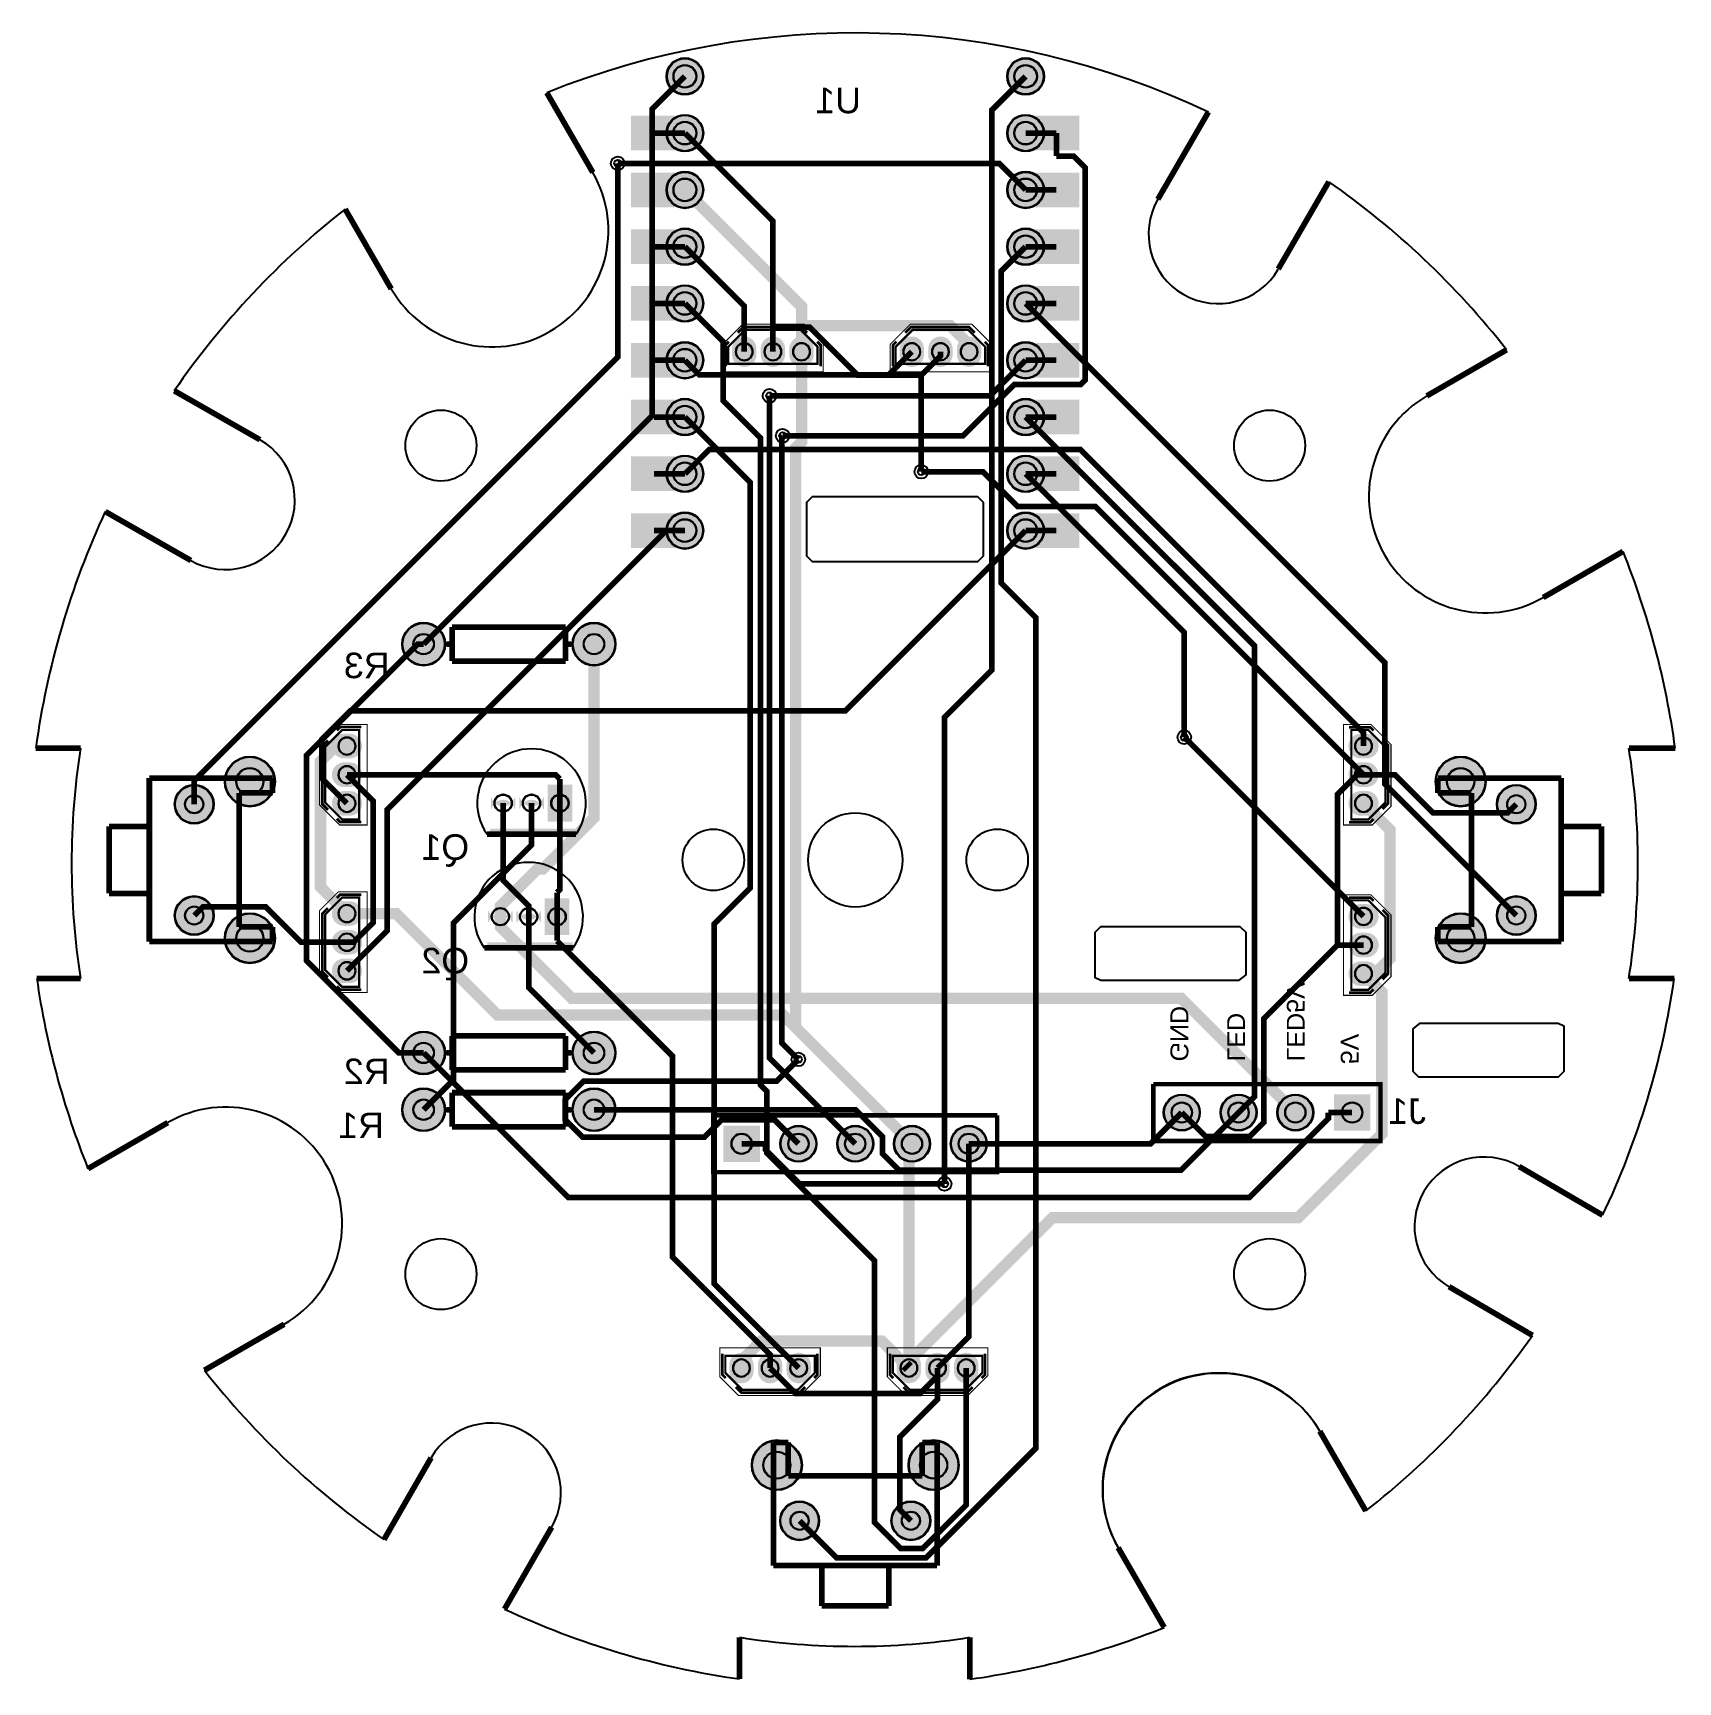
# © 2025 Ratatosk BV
# Model space of a CAD drawing. Header units: millimetres. Extents: x 57.2 to 130.8, y -36.8 to 37.
import ezdxf

# ---------------------------------------------------------------- set-up
doc = ezdxf.new("R2010")
doc.units = ezdxf.units.MM
for name, color, linetype, true_color in [('BoardOutLine', 7, 'Continuous', 0xff00ff), ('BottomLayer', 7, 'Continuous', 0x0000ff), ('BottomPasteMaskLayer', 7, 'Continuous', 0x800000), ('BottomSilkLayer', 7, 'Continuous', 0x66cc33), ('BottomSolderMaskLayer', 7, 'Continuous', 0xaa00ff), ('Document', 7, 'Continuous', 0xffffff), ('Hole', 7, 'Continuous', 0x222222), ('Mechanical', 7, 'Continuous', 0xf022f0), ('Multi-Layer', 7, 'Continuous', 0xc0c0c0), ('TopLayer', 7, 'Continuous', 0xff0000), ('TopSilkLayer', 7, 'Continuous', 0xffcc00), ('TopSolderMaskLayer', 7, 'Continuous', 0x800080)]:
    doc.layers.add(name, color=color, linetype=linetype, true_color=true_color)
doc.styles.get("Standard").update_dxf_attribs({"font": 'arial.ttf'})

msp = doc.modelspace()

# ---------------------------------------------------------------- texts
at = {"layer": 'BottomSilkLayer', "text_generation_flag": 2}
for s, p in [('U1', (94.234, 33.401)), ('R3', (73.152, 8.128)), ('Q1', (76.708, 0)), ('Q2', (76.708, -5.08)), ('R2', (73.152, -10.033)), ('J1', (119.507, -11.811)), ('R1', (72.898, -12.446))]:
    msp.add_text(s, height=1.143, dxfattribs=at).set_placement(p)
for s, p in [('LED5V', (113.284, -9.017)), ('GND', (108.077, -9.017)), ('LED', (110.617, -9.017)), ('5V', (115.697, -9.144))]:
    msp.add_text(s, height=0.8, rotation=270, dxfattribs=at).set_placement(p)

# ---------------------------------------------------------------- hatches: boundary and pattern name
at = {"layer": 'BottomLayer'}
for points in [[(85.981, 33.262), (83.981, 33.262), (83.981, 31.762), (85.981, 31.762)], [(103.981, 33.262), (101.981, 33.262), (101.981, 31.762), (103.981, 31.762)], [(85.981, 30.722), (83.981, 30.722), (83.981, 29.222), (85.981, 29.222)], [(103.981, 30.722), (101.981, 30.722), (101.981, 29.222), (103.981, 29.222)], [(85.981, 28.182), (83.981, 28.182), (83.981, 26.682), (85.981, 26.682)], [(103.981, 28.182), (101.981, 28.182), (101.981, 26.682), (103.981, 26.682)], [(85.981, 25.642), (83.981, 25.642), (83.981, 24.142), (85.981, 24.142)], [(103.981, 25.642), (101.981, 25.642), (101.981, 24.142), (103.981, 24.142)], [(85.981, 23.102), (83.981, 23.102), (83.981, 21.602), (85.981, 21.602)], [(103.981, 23.102), (101.981, 23.102), (101.981, 21.602), (103.981, 21.602)], [(85.981, 20.562), (83.981, 20.562), (83.981, 19.062), (85.981, 19.062)], [(103.981, 20.562), (101.981, 20.562), (101.981, 19.062), (103.981, 19.062)], [(85.981, 18.022), (83.981, 18.022), (83.981, 16.522), (85.981, 16.522)], [(103.981, 18.022), (101.981, 18.022), (101.981, 16.522), (103.981, 16.522)], [(85.981, 15.482), (83.981, 15.482), (83.981, 13.982), (85.981, 13.982)], [(103.981, 15.482), (101.981, 15.482), (101.981, 13.982), (103.981, 13.982)]]:
    msp.add_hatch(color=256, dxfattribs=at).paths.add_polyline_path(points)
at = {"layer": 'BottomPasteMaskLayer'}
for points in [[(85.981, 33.262), (83.981, 33.262), (83.981, 31.762), (85.981, 31.762)], [(103.981, 33.262), (101.981, 33.262), (101.981, 31.762), (103.981, 31.762)], [(85.981, 30.722), (83.981, 30.722), (83.981, 29.222), (85.981, 29.222)], [(103.981, 30.722), (101.981, 30.722), (101.981, 29.222), (103.981, 29.222)], [(85.981, 28.182), (83.981, 28.182), (83.981, 26.682), (85.981, 26.682)], [(103.981, 28.182), (101.981, 28.182), (101.981, 26.682), (103.981, 26.682)], [(85.981, 25.642), (83.981, 25.642), (83.981, 24.142), (85.981, 24.142)], [(103.981, 25.642), (101.981, 25.642), (101.981, 24.142), (103.981, 24.142)], [(85.981, 23.102), (83.981, 23.102), (83.981, 21.602), (85.981, 21.602)], [(103.981, 23.102), (101.981, 23.102), (101.981, 21.602), (103.981, 21.602)], [(85.981, 20.562), (83.981, 20.562), (83.981, 19.062), (85.981, 19.062)], [(103.981, 20.562), (101.981, 20.562), (101.981, 19.062), (103.981, 19.062)], [(85.981, 18.022), (83.981, 18.022), (83.981, 16.522), (85.981, 16.522)], [(103.981, 18.022), (101.981, 18.022), (101.981, 16.522), (103.981, 16.522)], [(85.981, 15.482), (83.981, 15.482), (83.981, 13.982), (85.981, 13.982)], [(103.981, 15.482), (101.981, 15.482), (101.981, 13.982), (103.981, 13.982)]]:
    msp.add_hatch(color=256, dxfattribs=at).paths.add_polyline_path(points)
at = {"layer": 'BottomSolderMaskLayer'}
for points in [[(85.536, 35.052, 1), (87.186, 35.052, 1)], [(100.776, 35.052, 1), (102.426, 35.052, 1)], [(86.006, 33.287), (83.956, 33.287), (83.956, 31.737), (86.006, 31.737)], [(85.536, 32.512, 1), (87.186, 32.512, 1)], [(100.776, 32.512, 1), (102.426, 32.512, 1)], [(104.006, 33.287), (101.956, 33.287), (101.956, 31.737), (104.006, 31.737)], [(86.006, 30.747), (83.956, 30.747), (83.956, 29.197), (86.006, 29.197)], [(85.536, 29.972, 1), (87.186, 29.972, 1)], [(100.776, 29.972, 1), (102.426, 29.972, 1)], [(104.006, 30.747), (101.956, 30.747), (101.956, 29.197), (104.006, 29.197)], [(86.006, 28.207), (83.956, 28.207), (83.956, 26.657), (86.006, 26.657)], [(85.536, 27.432, 1), (87.186, 27.432, 1)], [(100.776, 27.432, 1), (102.426, 27.432, 1)], [(104.006, 28.207), (101.956, 28.207), (101.956, 26.657), (104.006, 26.657)], [(86.006, 25.667), (83.956, 25.667), (83.956, 24.117), (86.006, 24.117)], [(85.536, 24.892, 1), (87.186, 24.892, 1)], [(100.776, 24.892, 1), (102.426, 24.892, 1)], [(104.006, 25.667), (101.956, 25.667), (101.956, 24.117), (104.006, 24.117)], [(86.006, 23.127), (83.956, 23.127), (83.956, 21.577), (86.006, 21.577)], [(85.536, 22.352, 1), (87.186, 22.352, 1)], [(88.47, 22.864), (88.475, 22.933), (88.488, 23.001), (88.509, 23.067), (88.538, 23.13), (88.575, 23.188), (88.618, 23.241), (88.668, 23.289), (88.724, 23.329), (88.784, 23.362), (88.848, 23.388), (88.914, 23.405), (88.982, 23.414), (89.05, 23.414), (89.118, 23.405), (89.185, 23.388), (89.248, 23.362), (89.308, 23.329), (89.364, 23.289), (89.414, 23.241), (89.458, 23.188), (89.494, 23.13), (89.523, 23.067), (89.544, 23.001), (89.557, 22.933), (89.562, 22.864), (89.562, 22.602), (89.557, 22.533), (89.544, 22.465), (89.523, 22.4), (89.494, 22.337), (89.458, 22.279), (89.414, 22.225), (89.364, 22.178), (89.308, 22.138), (89.248, 22.104), (89.185, 22.079), (89.118, 22.061), (89.05, 22.053), (88.982, 22.053), (88.914, 22.061), (88.848, 22.079), (88.784, 22.104), (88.724, 22.138), (88.668, 22.178), (88.618, 22.225), (88.575, 22.279), (88.538, 22.337), (88.509, 22.4), (88.488, 22.465), (88.475, 22.533), (88.47, 22.602)], [(89.751, 22.864), (89.756, 22.933), (89.769, 23.001), (89.79, 23.067), (89.819, 23.13), (89.856, 23.188), (89.899, 23.241), (89.949, 23.289), (90.005, 23.329), (90.065, 23.362), (90.129, 23.388), (90.195, 23.405), (90.263, 23.414), (90.331, 23.414), (90.399, 23.405), (90.466, 23.388), (90.529, 23.362), (90.589, 23.329), (90.645, 23.289), (90.695, 23.241), (90.739, 23.188), (90.775, 23.13), (90.804, 23.067), (90.825, 23.001), (90.838, 22.933), (90.842, 22.864), (90.842, 22.602), (90.838, 22.533), (90.825, 22.465), (90.804, 22.4), (90.775, 22.337), (90.739, 22.279), (90.695, 22.225), (90.645, 22.178), (90.589, 22.138), (90.529, 22.104), (90.466, 22.079), (90.399, 22.061), (90.331, 22.053), (90.263, 22.053), (90.195, 22.061), (90.129, 22.079), (90.065, 22.104), (90.005, 22.138), (89.949, 22.178), (89.899, 22.225), (89.856, 22.279), (89.819, 22.337), (89.79, 22.4), (89.769, 22.465), (89.756, 22.533), (89.751, 22.602)], [(91.032, 22.864), (91.037, 22.933), (91.049, 23.001), (91.071, 23.067), (91.1, 23.13), (91.137, 23.188), (91.18, 23.241), (91.23, 23.289), (91.286, 23.329), (91.346, 23.362), (91.41, 23.388), (91.476, 23.405), (91.544, 23.414), (91.612, 23.414), (91.68, 23.405), (91.747, 23.388), (91.81, 23.362), (91.87, 23.329), (91.926, 23.289), (91.976, 23.241), (92.019, 23.188), (92.056, 23.13), (92.085, 23.067), (92.106, 23.001), (92.119, 22.933), (92.123, 22.864), (92.123, 22.602), (92.119, 22.533), (92.106, 22.465), (92.085, 22.4), (92.056, 22.337), (92.019, 22.279), (91.976, 22.225), (91.926, 22.178), (91.87, 22.138), (91.81, 22.104), (91.747, 22.079), (91.68, 22.061), (91.612, 22.053), (91.544, 22.053), (91.476, 22.061), (91.41, 22.079), (91.346, 22.104), (91.286, 22.138), (91.23, 22.178), (91.18, 22.225), (91.137, 22.279), (91.1, 22.337), (91.071, 22.4), (91.049, 22.465), (91.037, 22.533), (91.032, 22.602)], [(95.963, 22.864), (95.968, 22.933), (95.981, 23.001), (96.002, 23.067), (96.031, 23.13), (96.068, 23.188), (96.111, 23.241), (96.161, 23.289), (96.217, 23.329), (96.277, 23.362), (96.341, 23.388), (96.407, 23.405), (96.475, 23.414), (96.543, 23.414), (96.611, 23.405), (96.678, 23.388), (96.741, 23.362), (96.801, 23.329), (96.857, 23.289), (96.907, 23.241), (96.951, 23.188), (96.987, 23.13), (97.016, 23.067), (97.037, 23.001), (97.05, 22.933), (97.055, 22.864), (97.055, 22.602), (97.05, 22.533), (97.037, 22.465), (97.016, 22.4), (96.987, 22.337), (96.951, 22.279), (96.907, 22.225), (96.857, 22.178), (96.801, 22.138), (96.741, 22.104), (96.678, 22.079), (96.611, 22.061), (96.543, 22.053), (96.475, 22.053), (96.407, 22.061), (96.341, 22.079), (96.277, 22.104), (96.217, 22.138), (96.161, 22.178), (96.111, 22.225), (96.068, 22.279), (96.031, 22.337), (96.002, 22.4), (95.981, 22.465), (95.968, 22.533), (95.963, 22.602)], [(97.244, 22.864), (97.249, 22.933), (97.262, 23.001), (97.283, 23.067), (97.312, 23.13), (97.349, 23.188), (97.392, 23.241), (97.442, 23.289), (97.498, 23.329), (97.558, 23.362), (97.622, 23.388), (97.688, 23.405), (97.756, 23.414), (97.824, 23.414), (97.892, 23.405), (97.959, 23.388), (98.022, 23.362), (98.082, 23.329), (98.138, 23.289), (98.188, 23.241), (98.232, 23.188), (98.268, 23.13), (98.297, 23.067), (98.318, 23.001), (98.331, 22.933), (98.336, 22.864), (98.336, 22.602), (98.331, 22.533), (98.318, 22.465), (98.297, 22.4), (98.268, 22.337), (98.232, 22.279), (98.188, 22.225), (98.138, 22.178), (98.082, 22.138), (98.022, 22.104), (97.959, 22.079), (97.892, 22.061), (97.824, 22.053), (97.756, 22.053), (97.688, 22.061), (97.622, 22.079), (97.558, 22.104), (97.498, 22.138), (97.442, 22.178), (97.392, 22.225), (97.349, 22.279), (97.312, 22.337), (97.283, 22.4), (97.262, 22.465), (97.249, 22.533), (97.244, 22.602)], [(98.525, 22.864), (98.53, 22.933), (98.543, 23.001), (98.564, 23.067), (98.593, 23.13), (98.63, 23.188), (98.673, 23.241), (98.723, 23.289), (98.779, 23.329), (98.839, 23.362), (98.903, 23.388), (98.969, 23.405), (99.037, 23.414), (99.105, 23.414), (99.173, 23.405), (99.24, 23.388), (99.303, 23.362), (99.363, 23.329), (99.419, 23.289), (99.469, 23.241), (99.512, 23.188), (99.549, 23.13), (99.578, 23.067), (99.599, 23.001), (99.612, 22.933), (99.616, 22.864), (99.616, 22.602), (99.612, 22.533), (99.599, 22.465), (99.578, 22.4), (99.549, 22.337), (99.512, 22.279), (99.469, 22.225), (99.419, 22.178), (99.363, 22.138), (99.303, 22.104), (99.24, 22.079), (99.173, 22.061), (99.105, 22.053), (99.037, 22.053), (98.969, 22.061), (98.903, 22.079), (98.839, 22.104), (98.779, 22.138), (98.723, 22.178), (98.673, 22.225), (98.63, 22.279), (98.593, 22.337), (98.564, 22.4), (98.543, 22.465), (98.53, 22.533), (98.525, 22.602)], [(100.776, 22.352, 1), (102.426, 22.352, 1)], [(104.006, 23.127), (101.956, 23.127), (101.956, 21.577), (104.006, 21.577)], [(86.006, 20.587), (83.956, 20.587), (83.956, 19.037), (86.006, 19.037)], [(85.536, 19.812, 1), (87.186, 19.812, 1)], [(100.776, 19.812, 1), (102.426, 19.812, 1)], [(104.006, 20.587), (101.956, 20.587), (101.956, 19.037), (104.006, 19.037)], [(86.006, 18.047), (83.956, 18.047), (83.956, 16.497), (86.006, 16.497)], [(85.536, 17.272, 1), (87.186, 17.272, 1)], [(100.776, 17.272, 1), (102.426, 17.272, 1)], [(104.006, 18.047), (101.956, 18.047), (101.956, 16.497), (104.006, 16.497)], [(86.006, 15.507), (83.956, 15.507), (83.956, 13.957), (86.006, 13.957)], [(85.536, 14.732, 1), (87.186, 14.732, 1)], [(100.776, 14.732, 1), (102.426, 14.732, 1)], [(104.006, 15.507), (101.956, 15.507), (101.956, 13.957), (104.006, 13.957)], [(73.711, 9.652, 1), (75.641, 9.652, 1)], [(81.331, 9.652, 1), (83.261, 9.652, 1)], [(71.117, 4.541), (71.049, 4.545), (70.981, 4.558), (70.916, 4.58), (70.854, 4.609), (70.796, 4.646), (70.744, 4.69), (70.697, 4.741), (70.656, 4.796), (70.623, 4.857), (70.598, 4.921), (70.581, 4.988), (70.573, 5.057), (70.573, 5.126), (70.581, 5.195), (70.598, 5.261), (70.623, 5.326), (70.656, 5.386), (70.697, 5.442), (70.744, 5.493), (70.796, 5.537), (70.854, 5.574), (70.916, 5.603), (70.981, 5.624), (71.049, 5.637), (71.117, 5.642), (71.377, 5.642), (71.445, 5.637), (71.512, 5.624), (71.578, 5.603), (71.64, 5.574), (71.697, 5.537), (71.75, 5.493), (71.797, 5.442), (71.837, 5.386), (71.871, 5.326), (71.896, 5.261), (71.913, 5.195), (71.921, 5.126), (71.921, 5.057), (71.913, 4.988), (71.896, 4.921), (71.871, 4.857), (71.837, 4.796), (71.797, 4.741), (71.75, 4.69), (71.697, 4.646), (71.64, 4.609), (71.578, 4.58), (71.512, 4.558), (71.445, 4.545), (71.377, 4.541)], [(116.843, 5.642), (116.911, 5.637), (116.979, 5.624), (117.044, 5.603), (117.106, 5.573), (117.164, 5.536), (117.216, 5.492), (117.263, 5.442), (117.303, 5.386), (117.336, 5.326), (117.362, 5.261), (117.379, 5.194), (117.387, 5.126), (117.387, 5.057), (117.379, 4.988), (117.362, 4.921), (117.336, 4.857), (117.303, 4.796), (117.263, 4.74), (117.216, 4.69), (117.164, 4.646), (117.106, 4.609), (117.044, 4.579), (116.979, 4.558), (116.911, 4.545), (116.843, 4.541), (116.583, 4.541), (116.515, 4.545), (116.447, 4.558), (116.382, 4.579), (116.32, 4.609), (116.262, 4.646), (116.21, 4.69), (116.163, 4.74), (116.123, 4.796), (116.089, 4.857), (116.064, 4.921), (116.047, 4.988), (116.039, 5.057), (116.039, 5.126), (116.047, 5.194), (116.064, 5.261), (116.089, 5.326), (116.123, 5.386), (116.163, 5.442), (116.21, 5.492), (116.262, 5.536), (116.32, 5.573), (116.382, 5.603), (116.447, 5.624), (116.515, 5.637), (116.583, 5.642)], [(65.779, 3.505, 1), (68.029, 3.505, 1)], [(119.931, 3.505, 1), (122.182, 3.505, 1)], [(71.117, 3.26), (71.049, 3.264), (70.981, 3.277), (70.916, 3.299), (70.854, 3.328), (70.796, 3.365), (70.744, 3.409), (70.697, 3.46), (70.656, 3.515), (70.623, 3.576), (70.598, 3.64), (70.581, 3.707), (70.573, 3.776), (70.573, 3.845), (70.581, 3.914), (70.598, 3.98), (70.623, 4.045), (70.656, 4.105), (70.697, 4.161), (70.744, 4.212), (70.796, 4.256), (70.854, 4.293), (70.916, 4.322), (70.981, 4.343), (71.049, 4.356), (71.117, 4.361), (71.377, 4.361), (71.445, 4.356), (71.512, 4.343), (71.578, 4.322), (71.64, 4.293), (71.697, 4.256), (71.75, 4.212), (71.797, 4.161), (71.837, 4.105), (71.871, 4.045), (71.896, 3.98), (71.913, 3.914), (71.921, 3.845), (71.921, 3.776), (71.913, 3.707), (71.896, 3.64), (71.871, 3.576), (71.837, 3.515), (71.797, 3.46), (71.75, 3.409), (71.697, 3.365), (71.64, 3.328), (71.578, 3.299), (71.512, 3.277), (71.445, 3.264), (71.377, 3.26)], [(116.843, 4.361), (116.911, 4.356), (116.979, 4.343), (117.044, 4.322), (117.106, 4.293), (117.164, 4.255), (117.216, 4.211), (117.263, 4.161), (117.303, 4.105), (117.336, 4.045), (117.362, 3.98), (117.379, 3.913), (117.387, 3.845), (117.387, 3.776), (117.379, 3.707), (117.362, 3.64), (117.336, 3.576), (117.303, 3.515), (117.263, 3.459), (117.216, 3.409), (117.164, 3.365), (117.106, 3.328), (117.044, 3.298), (116.979, 3.277), (116.911, 3.264), (116.843, 3.26), (116.583, 3.26), (116.515, 3.264), (116.447, 3.277), (116.382, 3.298), (116.32, 3.328), (116.262, 3.365), (116.21, 3.409), (116.163, 3.459), (116.123, 3.515), (116.089, 3.576), (116.064, 3.64), (116.047, 3.707), (116.039, 3.776), (116.039, 3.845), (116.047, 3.913), (116.064, 3.98), (116.089, 4.045), (116.123, 4.105), (116.163, 4.161), (116.21, 4.211), (116.262, 4.255), (116.32, 4.293), (116.382, 4.322), (116.447, 4.343), (116.515, 4.356), (116.583, 4.361)], [(63.539, 2.489, 1), (65.29, 2.489, 1)], [(71.117, 1.979), (71.049, 1.983), (70.981, 1.996), (70.916, 2.018), (70.854, 2.047), (70.796, 2.084), (70.744, 2.128), (70.697, 2.179), (70.656, 2.235), (70.623, 2.295), (70.598, 2.359), (70.581, 2.426), (70.573, 2.495), (70.573, 2.564), (70.581, 2.633), (70.598, 2.699), (70.623, 2.764), (70.656, 2.824), (70.697, 2.88), (70.744, 2.931), (70.796, 2.975), (70.854, 3.012), (70.916, 3.041), (70.981, 3.062), (71.049, 3.075), (71.117, 3.08), (71.377, 3.08), (71.445, 3.075), (71.512, 3.062), (71.578, 3.041), (71.64, 3.012), (71.697, 2.975), (71.75, 2.931), (71.797, 2.88), (71.837, 2.824), (71.871, 2.764), (71.896, 2.699), (71.913, 2.633), (71.921, 2.564), (71.921, 2.495), (71.913, 2.426), (71.896, 2.359), (71.871, 2.295), (71.837, 2.235), (71.797, 2.179), (71.75, 2.128), (71.697, 2.084), (71.64, 2.047), (71.578, 2.018), (71.512, 1.996), (71.445, 1.983), (71.377, 1.979)], [(81.323, 3.365), (80.222, 3.365), (80.222, 1.715), (81.323, 1.715)], [(116.843, 3.08), (116.911, 3.075), (116.979, 3.062), (117.044, 3.041), (117.106, 3.012), (117.164, 2.975), (117.216, 2.93), (117.263, 2.88), (117.303, 2.824), (117.336, 2.764), (117.362, 2.699), (117.379, 2.632), (117.387, 2.564), (117.387, 2.495), (117.379, 2.426), (117.362, 2.359), (117.336, 2.295), (117.303, 2.234), (117.263, 2.178), (117.216, 2.128), (117.164, 2.084), (117.106, 2.047), (117.044, 2.017), (116.979, 1.996), (116.911, 1.983), (116.843, 1.979), (116.583, 1.979), (116.515, 1.983), (116.447, 1.996), (116.382, 2.017), (116.32, 2.047), (116.262, 2.084), (116.21, 2.128), (116.163, 2.178), (116.123, 2.234), (116.089, 2.295), (116.064, 2.359), (116.047, 2.426), (116.039, 2.495), (116.039, 2.564), (116.047, 2.632), (116.064, 2.699), (116.089, 2.764), (116.123, 2.824), (116.163, 2.88), (116.21, 2.93), (116.262, 2.975), (116.32, 3.012), (116.382, 3.041), (116.447, 3.062), (116.515, 3.075), (116.583, 3.08)], [(122.671, 2.489, 1), (124.421, 2.489, 1)], [(78.783, 2.824, -0.785398), (77.682, 2.824), (77.682, 2.256, -0.785398), (78.783, 2.256)], [(80.053, 2.824, -0.785398), (78.952, 2.824), (78.952, 2.256, -0.785398), (80.053, 2.256)], [(63.539, -2.489, 1), (65.29, -2.489, 1)], [(71.117, -2.952), (71.049, -2.948), (70.981, -2.935), (70.916, -2.913), (70.854, -2.884), (70.796, -2.847), (70.744, -2.803), (70.697, -2.752), (70.656, -2.697), (70.623, -2.636), (70.598, -2.572), (70.581, -2.505), (70.573, -2.436), (70.573, -2.367), (70.581, -2.298), (70.598, -2.232), (70.623, -2.167), (70.656, -2.107), (70.697, -2.051), (70.744, -2), (70.796, -1.956), (70.854, -1.919), (70.916, -1.89), (70.981, -1.869), (71.049, -1.856), (71.117, -1.851), (71.377, -1.851), (71.445, -1.856), (71.512, -1.869), (71.578, -1.89), (71.64, -1.919), (71.697, -1.956), (71.75, -2), (71.797, -2.051), (71.837, -2.107), (71.871, -2.167), (71.896, -2.232), (71.913, -2.298), (71.921, -2.367), (71.921, -2.436), (71.913, -2.505), (71.896, -2.572), (71.871, -2.636), (71.837, -2.697), (71.797, -2.752), (71.75, -2.803), (71.697, -2.847), (71.64, -2.884), (71.578, -2.913), (71.512, -2.935), (71.445, -2.948), (71.377, -2.952)], [(81.196, -1.715), (80.095, -1.715), (80.095, -3.365), (81.196, -3.365)], [(116.843, -1.978), (116.911, -1.983), (116.979, -1.996), (117.044, -2.017), (117.106, -2.047), (117.164, -2.084), (117.216, -2.128), (117.263, -2.178), (117.303, -2.234), (117.336, -2.294), (117.362, -2.359), (117.379, -2.426), (117.387, -2.494), (117.387, -2.563), (117.379, -2.632), (117.362, -2.699), (117.336, -2.763), (117.303, -2.824), (117.263, -2.88), (117.216, -2.93), (117.164, -2.974), (117.106, -3.011), (117.044, -3.041), (116.979, -3.062), (116.911, -3.075), (116.843, -3.079), (116.583, -3.079), (116.515, -3.075), (116.447, -3.062), (116.382, -3.041), (116.32, -3.011), (116.262, -2.974), (116.21, -2.93), (116.163, -2.88), (116.123, -2.824), (116.089, -2.763), (116.064, -2.699), (116.047, -2.632), (116.039, -2.563), (116.039, -2.494), (116.047, -2.426), (116.064, -2.359), (116.089, -2.294), (116.123, -2.234), (116.163, -2.178), (116.21, -2.128), (116.262, -2.084), (116.32, -2.047), (116.382, -2.017), (116.447, -1.996), (116.515, -1.983), (116.583, -1.978)], [(122.671, -2.489, 1), (124.421, -2.489, 1)], [(65.779, -3.505, 1), (68.029, -3.505, 1)], [(78.656, -2.256, -0.785398), (77.555, -2.256), (77.555, -2.824, -0.785398), (78.656, -2.824)], [(79.926, -2.256, -0.785398), (78.825, -2.256), (78.825, -2.824, -0.785398), (79.926, -2.824)], [(119.931, -3.505, 1), (122.182, -3.505, 1)], [(71.117, -4.233), (71.049, -4.229), (70.981, -4.216), (70.916, -4.194), (70.854, -4.165), (70.796, -4.128), (70.744, -4.084), (70.697, -4.033), (70.656, -3.978), (70.623, -3.917), (70.598, -3.853), (70.581, -3.786), (70.573, -3.717), (70.573, -3.648), (70.581, -3.579), (70.598, -3.513), (70.623, -3.448), (70.656, -3.388), (70.697, -3.332), (70.744, -3.281), (70.796, -3.237), (70.854, -3.2), (70.916, -3.171), (70.981, -3.15), (71.049, -3.137), (71.117, -3.132), (71.377, -3.132), (71.445, -3.137), (71.512, -3.15), (71.578, -3.171), (71.64, -3.2), (71.697, -3.237), (71.75, -3.281), (71.797, -3.332), (71.837, -3.388), (71.871, -3.448), (71.896, -3.513), (71.913, -3.579), (71.921, -3.648), (71.921, -3.717), (71.913, -3.786), (71.896, -3.853), (71.871, -3.917), (71.837, -3.978), (71.797, -4.033), (71.75, -4.084), (71.697, -4.128), (71.64, -4.165), (71.578, -4.194), (71.512, -4.216), (71.445, -4.229), (71.377, -4.233)], [(116.843, -3.259), (116.911, -3.264), (116.979, -3.277), (117.044, -3.298), (117.106, -3.328), (117.164, -3.365), (117.216, -3.409), (117.263, -3.459), (117.303, -3.515), (117.336, -3.575), (117.362, -3.64), (117.379, -3.707), (117.387, -3.775), (117.387, -3.844), (117.379, -3.913), (117.362, -3.98), (117.336, -4.044), (117.303, -4.105), (117.263, -4.161), (117.216, -4.211), (117.164, -4.255), (117.106, -4.292), (117.044, -4.322), (116.979, -4.343), (116.911, -4.356), (116.843, -4.36), (116.583, -4.36), (116.515, -4.356), (116.447, -4.343), (116.382, -4.322), (116.32, -4.292), (116.262, -4.255), (116.21, -4.211), (116.163, -4.161), (116.123, -4.105), (116.089, -4.044), (116.064, -3.98), (116.047, -3.913), (116.039, -3.844), (116.039, -3.775), (116.047, -3.707), (116.064, -3.64), (116.089, -3.575), (116.123, -3.515), (116.163, -3.459), (116.21, -3.409), (116.262, -3.365), (116.32, -3.328), (116.382, -3.298), (116.447, -3.277), (116.515, -3.264), (116.583, -3.259)], [(71.117, -5.514), (71.049, -5.51), (70.981, -5.497), (70.916, -5.475), (70.854, -5.446), (70.796, -5.409), (70.744, -5.365), (70.697, -5.314), (70.656, -5.259), (70.623, -5.198), (70.598, -5.134), (70.581, -5.067), (70.573, -4.998), (70.573, -4.929), (70.581, -4.86), (70.598, -4.794), (70.623, -4.729), (70.656, -4.669), (70.697, -4.613), (70.744, -4.562), (70.796, -4.518), (70.854, -4.481), (70.916, -4.452), (70.981, -4.431), (71.049, -4.418), (71.117, -4.413), (71.377, -4.413), (71.445, -4.418), (71.512, -4.431), (71.578, -4.452), (71.64, -4.481), (71.697, -4.518), (71.75, -4.562), (71.797, -4.613), (71.837, -4.669), (71.871, -4.729), (71.896, -4.794), (71.913, -4.86), (71.921, -4.929), (71.921, -4.998), (71.913, -5.067), (71.896, -5.134), (71.871, -5.198), (71.837, -5.259), (71.797, -5.314), (71.75, -5.365), (71.697, -5.409), (71.64, -5.446), (71.578, -5.475), (71.512, -5.497), (71.445, -5.51), (71.377, -5.514)], [(116.843, -4.54), (116.911, -4.545), (116.979, -4.558), (117.044, -4.579), (117.106, -4.608), (117.164, -4.645), (117.216, -4.69), (117.263, -4.74), (117.303, -4.796), (117.336, -4.856), (117.362, -4.921), (117.379, -4.988), (117.387, -5.056), (117.387, -5.125), (117.379, -5.194), (117.362, -5.261), (117.336, -5.325), (117.303, -5.386), (117.263, -5.442), (117.216, -5.492), (117.164, -5.536), (117.106, -5.573), (117.044, -5.603), (116.979, -5.624), (116.911, -5.637), (116.843, -5.641), (116.583, -5.641), (116.515, -5.637), (116.447, -5.624), (116.382, -5.603), (116.32, -5.573), (116.262, -5.536), (116.21, -5.492), (116.163, -5.442), (116.123, -5.386), (116.089, -5.325), (116.064, -5.261), (116.047, -5.194), (116.039, -5.125), (116.039, -5.056), (116.047, -4.988), (116.064, -4.921), (116.089, -4.856), (116.123, -4.796), (116.163, -4.74), (116.21, -4.69), (116.262, -4.645), (116.32, -4.608), (116.382, -4.579), (116.447, -4.558), (116.515, -4.545), (116.583, -4.54)], [(73.711, -8.636, 1), (75.641, -8.636, 1)], [(81.331, -8.636, 1), (83.261, -8.636, 1)], [(73.711, -11.176, 1), (75.641, -11.176, 1)], [(81.331, -11.176, 1), (83.261, -11.176, 1)], [(107.772, -11.303, 1), (109.398, -11.303, 1)], [(110.312, -11.303, 1), (111.938, -11.303, 1)], [(112.852, -11.303, 1), (114.478, -11.303, 1)], [(117.018, -10.49), (115.392, -10.49), (115.392, -12.116), (117.018, -12.116)], [(88.087, -11.887), (89.713, -11.887), (89.713, -13.513), (88.087, -13.513)], [(90.627, -12.7, 1), (92.253, -12.7, 1)], [(93.167, -12.7, 1), (94.793, -12.7, 1)], [(95.707, -12.7, 1), (97.333, -12.7, 1)], [(98.247, -12.7, 1), (99.873, -12.7, 1)], [(89.435, -22.864), (89.43, -22.933), (89.417, -23.001), (89.396, -23.066), (89.367, -23.129), (89.33, -23.187), (89.286, -23.241), (89.237, -23.288), (89.181, -23.328), (89.121, -23.362), (89.057, -23.387), (88.991, -23.404), (88.923, -23.413), (88.855, -23.413), (88.787, -23.404), (88.72, -23.387), (88.657, -23.362), (88.597, -23.328), (88.541, -23.288), (88.491, -23.241), (88.447, -23.187), (88.411, -23.129), (88.382, -23.066), (88.361, -23.001), (88.348, -22.933), (88.343, -22.864), (88.343, -22.602), (88.348, -22.533), (88.361, -22.465), (88.382, -22.399), (88.411, -22.337), (88.447, -22.278), (88.491, -22.225), (88.541, -22.178), (88.597, -22.137), (88.657, -22.104), (88.72, -22.078), (88.787, -22.061), (88.855, -22.052), (88.923, -22.052), (88.991, -22.061), (89.057, -22.078), (89.121, -22.104), (89.181, -22.137), (89.237, -22.178), (89.286, -22.225), (89.33, -22.278), (89.367, -22.337), (89.396, -22.399), (89.417, -22.465), (89.43, -22.533), (89.435, -22.602)], [(90.715, -22.864), (90.711, -22.933), (90.698, -23.001), (90.677, -23.066), (90.648, -23.129), (90.611, -23.187), (90.567, -23.241), (90.518, -23.288), (90.462, -23.328), (90.402, -23.362), (90.338, -23.387), (90.272, -23.404), (90.204, -23.413), (90.136, -23.413), (90.068, -23.404), (90.001, -23.387), (89.938, -23.362), (89.877, -23.328), (89.822, -23.288), (89.772, -23.241), (89.728, -23.187), (89.692, -23.129), (89.663, -23.066), (89.642, -23.001), (89.629, -22.933), (89.624, -22.864), (89.624, -22.602), (89.629, -22.533), (89.642, -22.465), (89.663, -22.399), (89.692, -22.337), (89.728, -22.278), (89.772, -22.225), (89.822, -22.178), (89.877, -22.137), (89.938, -22.104), (90.001, -22.078), (90.068, -22.061), (90.136, -22.052), (90.204, -22.052), (90.272, -22.061), (90.338, -22.078), (90.402, -22.104), (90.462, -22.137), (90.518, -22.178), (90.567, -22.225), (90.611, -22.278), (90.648, -22.337), (90.677, -22.399), (90.698, -22.465), (90.711, -22.533), (90.715, -22.602)], [(91.996, -22.864), (91.992, -22.933), (91.979, -23.001), (91.958, -23.066), (91.929, -23.129), (91.892, -23.187), (91.848, -23.241), (91.799, -23.288), (91.743, -23.328), (91.683, -23.362), (91.619, -23.387), (91.553, -23.404), (91.485, -23.413), (91.417, -23.413), (91.348, -23.404), (91.282, -23.387), (91.219, -23.362), (91.158, -23.328), (91.103, -23.288), (91.053, -23.241), (91.009, -23.187), (90.973, -23.129), (90.944, -23.066), (90.922, -23.001), (90.91, -22.933), (90.905, -22.864), (90.905, -22.602), (90.91, -22.533), (90.922, -22.465), (90.944, -22.399), (90.973, -22.337), (91.009, -22.278), (91.053, -22.225), (91.103, -22.178), (91.158, -22.137), (91.219, -22.104), (91.282, -22.078), (91.348, -22.061), (91.417, -22.052), (91.485, -22.052), (91.553, -22.061), (91.619, -22.078), (91.683, -22.104), (91.743, -22.137), (91.799, -22.178), (91.848, -22.225), (91.892, -22.278), (91.929, -22.337), (91.958, -22.399), (91.979, -22.465), (91.992, -22.533), (91.996, -22.602)], [(96.928, -22.864), (96.923, -22.933), (96.91, -23.001), (96.889, -23.066), (96.86, -23.129), (96.823, -23.187), (96.779, -23.241), (96.73, -23.288), (96.674, -23.328), (96.614, -23.362), (96.55, -23.387), (96.484, -23.404), (96.416, -23.413), (96.348, -23.413), (96.28, -23.404), (96.213, -23.387), (96.15, -23.362), (96.09, -23.328), (96.034, -23.288), (95.984, -23.241), (95.94, -23.187), (95.904, -23.129), (95.875, -23.066), (95.854, -23.001), (95.841, -22.933), (95.836, -22.864), (95.836, -22.602), (95.841, -22.533), (95.854, -22.465), (95.875, -22.399), (95.904, -22.337), (95.94, -22.278), (95.984, -22.225), (96.034, -22.178), (96.09, -22.137), (96.15, -22.104), (96.213, -22.078), (96.28, -22.061), (96.348, -22.052), (96.416, -22.052), (96.484, -22.061), (96.55, -22.078), (96.614, -22.104), (96.674, -22.137), (96.73, -22.178), (96.779, -22.225), (96.823, -22.278), (96.86, -22.337), (96.889, -22.399), (96.91, -22.465), (96.923, -22.533), (96.928, -22.602)], [(98.209, -22.864), (98.204, -22.933), (98.191, -23.001), (98.17, -23.066), (98.141, -23.129), (98.104, -23.187), (98.06, -23.241), (98.011, -23.288), (97.955, -23.328), (97.895, -23.362), (97.831, -23.387), (97.765, -23.404), (97.697, -23.413), (97.629, -23.413), (97.561, -23.404), (97.494, -23.387), (97.431, -23.362), (97.37, -23.328), (97.315, -23.288), (97.265, -23.241), (97.221, -23.187), (97.185, -23.129), (97.156, -23.066), (97.135, -23.001), (97.122, -22.933), (97.117, -22.864), (97.117, -22.602), (97.122, -22.533), (97.135, -22.465), (97.156, -22.399), (97.185, -22.337), (97.221, -22.278), (97.265, -22.225), (97.315, -22.178), (97.37, -22.137), (97.431, -22.104), (97.494, -22.078), (97.561, -22.061), (97.629, -22.052), (97.697, -22.052), (97.765, -22.061), (97.831, -22.078), (97.895, -22.104), (97.955, -22.137), (98.011, -22.178), (98.06, -22.225), (98.104, -22.278), (98.141, -22.337), (98.17, -22.399), (98.191, -22.465), (98.204, -22.533), (98.209, -22.602)], [(99.489, -22.864), (99.485, -22.933), (99.472, -23.001), (99.451, -23.066), (99.422, -23.129), (99.385, -23.187), (99.341, -23.241), (99.292, -23.288), (99.236, -23.328), (99.176, -23.362), (99.112, -23.387), (99.046, -23.404), (98.978, -23.413), (98.91, -23.413), (98.842, -23.404), (98.775, -23.387), (98.712, -23.362), (98.651, -23.328), (98.596, -23.288), (98.546, -23.241), (98.502, -23.187), (98.466, -23.129), (98.437, -23.066), (98.416, -23.001), (98.403, -22.933), (98.398, -22.864), (98.398, -22.602), (98.403, -22.533), (98.416, -22.465), (98.437, -22.399), (98.466, -22.337), (98.502, -22.278), (98.546, -22.225), (98.596, -22.178), (98.651, -22.137), (98.712, -22.104), (98.775, -22.078), (98.842, -22.061), (98.91, -22.052), (98.978, -22.052), (99.046, -22.061), (99.112, -22.078), (99.176, -22.104), (99.236, -22.137), (99.292, -22.178), (99.341, -22.225), (99.385, -22.278), (99.422, -22.337), (99.451, -22.399), (99.472, -22.465), (99.485, -22.533), (99.489, -22.602)], [(89.35, -27.076, 1), (91.6, -27.076, 1)], [(96.36, -27.076, 1), (98.611, -27.076, 1)], [(90.616, -29.566, 1), (92.366, -29.566, 1)], [(95.594, -29.566, 1), (97.344, -29.566, 1)]]:
    msp.add_hatch(color=256, dxfattribs=at).paths.add_polyline_path(points)
at = {"layer": 'Document'}
for points in [[(81.462, 1.39), (77.652, 1.39), (77.652, 1.136), (81.462, 1.136)], [(81.335, -3.69), (77.525, -3.69), (77.525, -3.944), (81.335, -3.944)]]:
    msp.add_hatch(color=256, dxfattribs=at).paths.add_polyline_path(points)
at = {"layer": 'Multi-Layer'}
for points in [[(85.561, 35.052, 1), (87.161, 35.052, 1)], [(100.801, 35.052, 1), (102.401, 35.052, 1)], [(85.561, 32.512, 1), (87.161, 32.512, 1)], [(100.801, 32.512, 1), (102.401, 32.512, 1)], [(85.561, 29.972, 1), (87.161, 29.972, 1)], [(100.801, 29.972, 1), (102.401, 29.972, 1)], [(85.561, 27.432, 1), (87.161, 27.432, 1)], [(100.801, 27.432, 1), (102.401, 27.432, 1)], [(85.561, 24.892, 1), (87.161, 24.892, 1)], [(100.801, 24.892, 1), (102.401, 24.892, 1)], [(85.561, 22.352, 1), (87.161, 22.352, 1)], [(88.491, 22.858), (88.495, 22.924), (88.507, 22.989), (88.528, 23.052), (88.556, 23.111), (88.591, 23.167), (88.633, 23.218), (88.681, 23.263), (88.735, 23.301), (88.792, 23.333), (88.854, 23.358), (88.918, 23.374), (88.983, 23.382), (89.049, 23.382), (89.115, 23.374), (89.178, 23.358), (89.239, 23.333), (89.297, 23.301), (89.351, 23.263), (89.399, 23.218), (89.441, 23.167), (89.476, 23.111), (89.504, 23.052), (89.524, 22.989), (89.537, 22.924), (89.541, 22.858), (89.541, 22.608), (89.537, 22.543), (89.524, 22.478), (89.504, 22.415), (89.476, 22.355), (89.441, 22.3), (89.399, 22.249), (89.351, 22.204), (89.297, 22.165), (89.239, 22.133), (89.178, 22.109), (89.115, 22.092), (89.049, 22.084), (88.983, 22.084), (88.918, 22.092), (88.854, 22.109), (88.792, 22.133), (88.735, 22.165), (88.681, 22.204), (88.633, 22.249), (88.591, 22.3), (88.556, 22.355), (88.528, 22.415), (88.507, 22.478), (88.495, 22.543), (88.491, 22.608)], [(89.772, 22.858), (89.776, 22.924), (89.788, 22.989), (89.809, 23.052), (89.837, 23.111), (89.872, 23.167), (89.914, 23.218), (89.962, 23.263), (90.016, 23.301), (90.073, 23.333), (90.135, 23.358), (90.199, 23.374), (90.264, 23.382), (90.33, 23.382), (90.395, 23.374), (90.459, 23.358), (90.52, 23.333), (90.578, 23.301), (90.632, 23.263), (90.68, 23.218), (90.722, 23.167), (90.757, 23.111), (90.785, 23.052), (90.805, 22.989), (90.818, 22.924), (90.822, 22.858), (90.822, 22.608), (90.818, 22.543), (90.805, 22.478), (90.785, 22.415), (90.757, 22.355), (90.722, 22.3), (90.68, 22.249), (90.632, 22.204), (90.578, 22.165), (90.52, 22.133), (90.459, 22.109), (90.395, 22.092), (90.33, 22.084), (90.264, 22.084), (90.199, 22.092), (90.135, 22.109), (90.073, 22.133), (90.016, 22.165), (89.962, 22.204), (89.914, 22.249), (89.872, 22.3), (89.837, 22.355), (89.809, 22.415), (89.788, 22.478), (89.776, 22.543), (89.772, 22.608)], [(91.053, 22.858), (91.057, 22.924), (91.069, 22.989), (91.09, 23.052), (91.118, 23.111), (91.153, 23.167), (91.195, 23.218), (91.243, 23.263), (91.297, 23.301), (91.354, 23.333), (91.416, 23.358), (91.48, 23.374), (91.545, 23.382), (91.611, 23.382), (91.676, 23.374), (91.74, 23.358), (91.801, 23.333), (91.859, 23.301), (91.913, 23.263), (91.961, 23.218), (92.003, 23.167), (92.038, 23.111), (92.066, 23.052), (92.086, 22.989), (92.099, 22.924), (92.103, 22.858), (92.103, 22.608), (92.099, 22.543), (92.086, 22.478), (92.066, 22.415), (92.038, 22.355), (92.003, 22.3), (91.961, 22.249), (91.913, 22.204), (91.859, 22.165), (91.801, 22.133), (91.74, 22.109), (91.676, 22.092), (91.611, 22.084), (91.545, 22.084), (91.48, 22.092), (91.416, 22.109), (91.354, 22.133), (91.297, 22.165), (91.243, 22.204), (91.195, 22.249), (91.153, 22.3), (91.118, 22.355), (91.09, 22.415), (91.069, 22.478), (91.057, 22.543), (91.053, 22.608)], [(95.984, 22.858), (95.988, 22.924), (96, 22.989), (96.021, 23.052), (96.049, 23.111), (96.084, 23.167), (96.126, 23.218), (96.174, 23.263), (96.228, 23.301), (96.285, 23.333), (96.347, 23.358), (96.411, 23.374), (96.476, 23.382), (96.542, 23.382), (96.608, 23.374), (96.671, 23.358), (96.732, 23.333), (96.79, 23.301), (96.844, 23.263), (96.892, 23.218), (96.934, 23.167), (96.969, 23.111), (96.997, 23.052), (97.017, 22.989), (97.03, 22.924), (97.034, 22.858), (97.034, 22.608), (97.03, 22.543), (97.017, 22.478), (96.997, 22.415), (96.969, 22.355), (96.934, 22.3), (96.892, 22.249), (96.844, 22.204), (96.79, 22.165), (96.732, 22.133), (96.671, 22.109), (96.608, 22.092), (96.542, 22.084), (96.476, 22.084), (96.411, 22.092), (96.347, 22.109), (96.285, 22.133), (96.228, 22.165), (96.174, 22.204), (96.126, 22.249), (96.084, 22.3), (96.049, 22.355), (96.021, 22.415), (96, 22.478), (95.988, 22.543), (95.984, 22.608)], [(97.265, 22.858), (97.269, 22.924), (97.281, 22.989), (97.302, 23.052), (97.33, 23.111), (97.365, 23.167), (97.407, 23.218), (97.455, 23.263), (97.509, 23.301), (97.566, 23.333), (97.628, 23.358), (97.692, 23.374), (97.757, 23.382), (97.823, 23.382), (97.888, 23.374), (97.952, 23.358), (98.013, 23.333), (98.071, 23.301), (98.125, 23.263), (98.173, 23.218), (98.215, 23.167), (98.25, 23.111), (98.278, 23.052), (98.298, 22.989), (98.311, 22.924), (98.315, 22.858), (98.315, 22.608), (98.311, 22.543), (98.298, 22.478), (98.278, 22.415), (98.25, 22.355), (98.215, 22.3), (98.173, 22.249), (98.125, 22.204), (98.071, 22.165), (98.013, 22.133), (97.952, 22.109), (97.888, 22.092), (97.823, 22.084), (97.757, 22.084), (97.692, 22.092), (97.628, 22.109), (97.566, 22.133), (97.509, 22.165), (97.455, 22.204), (97.407, 22.249), (97.365, 22.3), (97.33, 22.355), (97.302, 22.415), (97.281, 22.478), (97.269, 22.543), (97.265, 22.608)], [(98.546, 22.858), (98.55, 22.924), (98.562, 22.989), (98.583, 23.052), (98.611, 23.111), (98.646, 23.167), (98.688, 23.218), (98.736, 23.263), (98.79, 23.301), (98.847, 23.333), (98.909, 23.358), (98.973, 23.374), (99.038, 23.382), (99.104, 23.382), (99.169, 23.374), (99.233, 23.358), (99.294, 23.333), (99.352, 23.301), (99.406, 23.263), (99.454, 23.218), (99.496, 23.167), (99.531, 23.111), (99.559, 23.052), (99.579, 22.989), (99.592, 22.924), (99.596, 22.858), (99.596, 22.608), (99.592, 22.543), (99.579, 22.478), (99.559, 22.415), (99.531, 22.355), (99.496, 22.3), (99.454, 22.249), (99.406, 22.204), (99.352, 22.165), (99.294, 22.133), (99.233, 22.109), (99.169, 22.092), (99.104, 22.084), (99.038, 22.084), (98.973, 22.092), (98.909, 22.109), (98.847, 22.133), (98.79, 22.165), (98.736, 22.204), (98.688, 22.249), (98.646, 22.3), (98.611, 22.355), (98.583, 22.415), (98.562, 22.478), (98.55, 22.543), (98.546, 22.608)], [(100.801, 22.352, 1), (102.401, 22.352, 1)], [(85.561, 19.812, 1), (87.161, 19.812, 1)], [(100.801, 19.812, 1), (102.401, 19.812, 1)], [(85.561, 17.272, 1), (87.161, 17.272, 1)], [(100.801, 17.272, 1), (102.401, 17.272, 1)], [(85.561, 14.732, 1), (87.161, 14.732, 1)], [(100.801, 14.732, 1), (102.401, 14.732, 1)], [(73.736, 9.652, 1), (75.616, 9.652, 1)], [(81.356, 9.652, 1), (83.236, 9.652, 1)], [(71.122, 4.566), (71.056, 4.571), (70.991, 4.583), (70.929, 4.603), (70.869, 4.631), (70.813, 4.667), (70.763, 4.709), (70.717, 4.757), (70.679, 4.81), (70.647, 4.868), (70.623, 4.929), (70.606, 4.993), (70.598, 5.058), (70.598, 5.124), (70.606, 5.19), (70.623, 5.254), (70.647, 5.315), (70.679, 5.373), (70.717, 5.426), (70.763, 5.474), (70.813, 5.516), (70.869, 5.551), (70.929, 5.579), (70.991, 5.6), (71.056, 5.612), (71.122, 5.616), (71.372, 5.616), (71.438, 5.612), (71.502, 5.6), (71.565, 5.579), (71.625, 5.551), (71.68, 5.516), (71.731, 5.474), (71.776, 5.426), (71.815, 5.373), (71.847, 5.315), (71.871, 5.254), (71.888, 5.19), (71.896, 5.124), (71.896, 5.058), (71.888, 4.993), (71.871, 4.929), (71.847, 4.868), (71.815, 4.81), (71.776, 4.757), (71.731, 4.709), (71.68, 4.667), (71.625, 4.631), (71.565, 4.603), (71.502, 4.583), (71.438, 4.571), (71.372, 4.566)], [(116.838, 5.616), (116.904, 5.612), (116.969, 5.6), (117.031, 5.579), (117.091, 5.551), (117.147, 5.516), (117.197, 5.474), (117.243, 5.426), (117.281, 5.372), (117.313, 5.315), (117.337, 5.253), (117.354, 5.19), (117.362, 5.124), (117.362, 5.058), (117.354, 4.993), (117.337, 4.929), (117.313, 4.868), (117.281, 4.81), (117.243, 4.756), (117.197, 4.708), (117.147, 4.666), (117.091, 4.631), (117.031, 4.603), (116.969, 4.583), (116.904, 4.57), (116.838, 4.566), (116.588, 4.566), (116.522, 4.57), (116.457, 4.583), (116.395, 4.603), (116.335, 4.631), (116.279, 4.666), (116.229, 4.708), (116.183, 4.756), (116.145, 4.81), (116.113, 4.868), (116.089, 4.929), (116.072, 4.993), (116.064, 5.058), (116.064, 5.124), (116.072, 5.19), (116.089, 5.253), (116.113, 5.315), (116.145, 5.372), (116.183, 5.426), (116.229, 5.474), (116.279, 5.516), (116.335, 5.551), (116.395, 5.579), (116.457, 5.6), (116.522, 5.612), (116.588, 5.616)], [(65.804, 3.505, 1), (68.004, 3.505, 1)], [(119.957, 3.505, 1), (122.156, 3.505, 1)], [(71.122, 3.285), (71.056, 3.29), (70.991, 3.302), (70.929, 3.322), (70.869, 3.35), (70.813, 3.386), (70.763, 3.428), (70.717, 3.476), (70.679, 3.529), (70.647, 3.587), (70.623, 3.648), (70.606, 3.712), (70.598, 3.777), (70.598, 3.843), (70.606, 3.909), (70.623, 3.973), (70.647, 4.034), (70.679, 4.092), (70.717, 4.145), (70.763, 4.193), (70.813, 4.235), (70.869, 4.271), (70.929, 4.298), (70.991, 4.319), (71.056, 4.331), (71.122, 4.335), (71.372, 4.335), (71.438, 4.331), (71.502, 4.319), (71.565, 4.298), (71.625, 4.271), (71.68, 4.235), (71.731, 4.193), (71.776, 4.145), (71.815, 4.092), (71.847, 4.034), (71.871, 3.973), (71.888, 3.909), (71.896, 3.843), (71.896, 3.777), (71.888, 3.712), (71.871, 3.648), (71.847, 3.587), (71.815, 3.529), (71.776, 3.476), (71.731, 3.428), (71.68, 3.386), (71.625, 3.35), (71.565, 3.322), (71.502, 3.302), (71.438, 3.29), (71.372, 3.285)], [(116.838, 4.335), (116.904, 4.331), (116.969, 4.319), (117.031, 4.298), (117.091, 4.27), (117.147, 4.235), (117.197, 4.193), (117.243, 4.145), (117.281, 4.091), (117.313, 4.034), (117.337, 3.972), (117.354, 3.909), (117.362, 3.843), (117.362, 3.777), (117.354, 3.712), (117.337, 3.648), (117.313, 3.587), (117.281, 3.529), (117.243, 3.475), (117.197, 3.427), (117.147, 3.385), (117.091, 3.35), (117.031, 3.322), (116.969, 3.302), (116.904, 3.289), (116.838, 3.285), (116.588, 3.285), (116.522, 3.289), (116.457, 3.302), (116.395, 3.322), (116.335, 3.35), (116.279, 3.385), (116.229, 3.427), (116.183, 3.475), (116.145, 3.529), (116.113, 3.587), (116.089, 3.648), (116.072, 3.712), (116.064, 3.777), (116.064, 3.843), (116.072, 3.909), (116.089, 3.972), (116.113, 4.034), (116.145, 4.091), (116.183, 4.145), (116.229, 4.193), (116.279, 4.235), (116.335, 4.27), (116.395, 4.298), (116.457, 4.319), (116.522, 4.331), (116.588, 4.335)], [(63.565, 2.489, 1), (65.264, 2.489, 1)], [(71.122, 2.004), (71.056, 2.009), (70.991, 2.021), (70.929, 2.041), (70.869, 2.069), (70.813, 2.105), (70.763, 2.147), (70.717, 2.195), (70.679, 2.248), (70.647, 2.306), (70.623, 2.367), (70.606, 2.431), (70.598, 2.497), (70.598, 2.562), (70.606, 2.628), (70.623, 2.692), (70.647, 2.753), (70.679, 2.811), (70.717, 2.864), (70.763, 2.912), (70.813, 2.954), (70.869, 2.99), (70.929, 3.017), (70.991, 3.038), (71.056, 3.05), (71.122, 3.054), (71.372, 3.054), (71.438, 3.05), (71.502, 3.038), (71.565, 3.017), (71.625, 2.99), (71.68, 2.954), (71.731, 2.912), (71.776, 2.864), (71.815, 2.811), (71.847, 2.753), (71.871, 2.692), (71.888, 2.628), (71.896, 2.562), (71.896, 2.497), (71.888, 2.431), (71.871, 2.367), (71.847, 2.306), (71.815, 2.248), (71.776, 2.195), (71.731, 2.147), (71.68, 2.105), (71.625, 2.069), (71.565, 2.041), (71.502, 2.021), (71.438, 2.009), (71.372, 2.004)], [(81.297, 3.34), (80.247, 3.34), (80.247, 1.74), (81.297, 1.74)], [(116.838, 3.054), (116.904, 3.05), (116.969, 3.038), (117.031, 3.017), (117.091, 2.989), (117.147, 2.954), (117.197, 2.912), (117.243, 2.864), (117.281, 2.81), (117.313, 2.753), (117.337, 2.691), (117.354, 2.628), (117.362, 2.562), (117.362, 2.496), (117.354, 2.431), (117.337, 2.367), (117.313, 2.306), (117.281, 2.248), (117.243, 2.195), (117.197, 2.147), (117.147, 2.104), (117.091, 2.069), (117.031, 2.041), (116.969, 2.021), (116.904, 2.008), (116.838, 2.004), (116.588, 2.004), (116.522, 2.008), (116.457, 2.021), (116.395, 2.041), (116.335, 2.069), (116.279, 2.104), (116.229, 2.147), (116.183, 2.195), (116.145, 2.248), (116.113, 2.306), (116.089, 2.367), (116.072, 2.431), (116.064, 2.496), (116.064, 2.562), (116.072, 2.628), (116.089, 2.691), (116.113, 2.753), (116.145, 2.81), (116.183, 2.864), (116.229, 2.912), (116.279, 2.954), (116.335, 2.989), (116.395, 3.017), (116.457, 3.038), (116.522, 3.05), (116.588, 3.054)], [(122.696, 2.489, 1), (124.395, 2.489, 1)], [(78.757, 2.815, -0.785398), (77.707, 2.815), (77.707, 2.265, -0.785398), (78.757, 2.265)], [(80.027, 2.815, -0.785398), (78.977, 2.815), (78.977, 2.265, -0.785398), (80.027, 2.265)], [(63.565, -2.489, 1), (65.264, -2.489, 1)], [(71.122, -2.927), (71.056, -2.922), (70.991, -2.91), (70.929, -2.89), (70.869, -2.862), (70.813, -2.826), (70.763, -2.784), (70.717, -2.736), (70.679, -2.683), (70.647, -2.625), (70.623, -2.564), (70.606, -2.5), (70.598, -2.435), (70.598, -2.369), (70.606, -2.303), (70.623, -2.239), (70.647, -2.178), (70.679, -2.12), (70.717, -2.067), (70.763, -2.019), (70.813, -1.977), (70.869, -1.942), (70.929, -1.914), (70.991, -1.893), (71.056, -1.881), (71.122, -1.877), (71.372, -1.877), (71.438, -1.881), (71.502, -1.893), (71.565, -1.914), (71.625, -1.942), (71.68, -1.977), (71.731, -2.019), (71.776, -2.067), (71.815, -2.12), (71.847, -2.178), (71.871, -2.239), (71.888, -2.303), (71.896, -2.369), (71.896, -2.435), (71.888, -2.5), (71.871, -2.564), (71.847, -2.625), (71.815, -2.683), (71.776, -2.736), (71.731, -2.784), (71.68, -2.826), (71.625, -2.862), (71.565, -2.89), (71.502, -2.91), (71.438, -2.922), (71.372, -2.927)], [(81.17, -1.74), (80.12, -1.74), (80.12, -3.34), (81.17, -3.34)], [(116.838, -2.004), (116.904, -2.008), (116.969, -2.02), (117.031, -2.041), (117.091, -2.069), (117.147, -2.104), (117.197, -2.146), (117.243, -2.194), (117.281, -2.248), (117.313, -2.305), (117.337, -2.367), (117.354, -2.43), (117.362, -2.496), (117.362, -2.562), (117.354, -2.627), (117.337, -2.691), (117.313, -2.752), (117.281, -2.81), (117.243, -2.864), (117.197, -2.912), (117.147, -2.954), (117.091, -2.989), (117.031, -3.017), (116.969, -3.037), (116.904, -3.05), (116.838, -3.054), (116.588, -3.054), (116.522, -3.05), (116.457, -3.037), (116.395, -3.017), (116.335, -2.989), (116.279, -2.954), (116.229, -2.912), (116.183, -2.864), (116.145, -2.81), (116.113, -2.752), (116.089, -2.691), (116.072, -2.627), (116.064, -2.562), (116.064, -2.496), (116.072, -2.43), (116.089, -2.367), (116.113, -2.305), (116.145, -2.248), (116.183, -2.194), (116.229, -2.146), (116.279, -2.104), (116.335, -2.069), (116.395, -2.041), (116.457, -2.02), (116.522, -2.008), (116.588, -2.004)], [(122.696, -2.489, 1), (124.395, -2.489, 1)], [(65.804, -3.505, 1), (68.004, -3.505, 1)], [(78.63, -2.265, -0.785398), (77.58, -2.265), (77.58, -2.815, -0.785398), (78.63, -2.815)], [(79.9, -2.265, -0.785398), (78.85, -2.265), (78.85, -2.815, -0.785398), (79.9, -2.815)], [(119.957, -3.505, 1), (122.156, -3.505, 1)], [(71.122, -4.208), (71.056, -4.203), (70.991, -4.191), (70.929, -4.171), (70.869, -4.143), (70.813, -4.107), (70.763, -4.065), (70.717, -4.017), (70.679, -3.964), (70.647, -3.906), (70.623, -3.845), (70.606, -3.781), (70.598, -3.716), (70.598, -3.65), (70.606, -3.584), (70.623, -3.52), (70.647, -3.459), (70.679, -3.401), (70.717, -3.348), (70.763, -3.3), (70.813, -3.258), (70.869, -3.223), (70.929, -3.195), (70.991, -3.174), (71.056, -3.162), (71.122, -3.158), (71.372, -3.158), (71.438, -3.162), (71.502, -3.174), (71.565, -3.195), (71.625, -3.223), (71.68, -3.258), (71.731, -3.3), (71.776, -3.348), (71.815, -3.401), (71.847, -3.459), (71.871, -3.52), (71.888, -3.584), (71.896, -3.65), (71.896, -3.716), (71.888, -3.781), (71.871, -3.845), (71.847, -3.906), (71.815, -3.964), (71.776, -4.017), (71.731, -4.065), (71.68, -4.107), (71.625, -4.143), (71.565, -4.171), (71.502, -4.191), (71.438, -4.203), (71.372, -4.208)], [(116.838, -3.285), (116.904, -3.289), (116.969, -3.301), (117.031, -3.322), (117.091, -3.35), (117.147, -3.385), (117.197, -3.427), (117.243, -3.475), (117.281, -3.529), (117.313, -3.586), (117.337, -3.648), (117.354, -3.711), (117.362, -3.777), (117.362, -3.843), (117.354, -3.908), (117.337, -3.972), (117.313, -4.033), (117.281, -4.091), (117.243, -4.145), (117.197, -4.193), (117.147, -4.235), (117.091, -4.27), (117.031, -4.298), (116.969, -4.318), (116.904, -4.331), (116.838, -4.335), (116.588, -4.335), (116.522, -4.331), (116.457, -4.318), (116.395, -4.298), (116.335, -4.27), (116.279, -4.235), (116.229, -4.193), (116.183, -4.145), (116.145, -4.091), (116.113, -4.033), (116.089, -3.972), (116.072, -3.908), (116.064, -3.843), (116.064, -3.777), (116.072, -3.711), (116.089, -3.648), (116.113, -3.586), (116.145, -3.529), (116.183, -3.475), (116.229, -3.427), (116.279, -3.385), (116.335, -3.35), (116.395, -3.322), (116.457, -3.301), (116.522, -3.289), (116.588, -3.285)], [(71.122, -5.489), (71.056, -5.484), (70.991, -5.472), (70.929, -5.452), (70.869, -5.424), (70.813, -5.388), (70.763, -5.346), (70.717, -5.298), (70.679, -5.245), (70.647, -5.187), (70.623, -5.126), (70.606, -5.062), (70.598, -4.996), (70.598, -4.931), (70.606, -4.865), (70.623, -4.801), (70.647, -4.74), (70.679, -4.682), (70.717, -4.629), (70.763, -4.581), (70.813, -4.539), (70.869, -4.503), (70.929, -4.476), (70.991, -4.455), (71.056, -4.443), (71.122, -4.439), (71.372, -4.439), (71.438, -4.443), (71.502, -4.455), (71.565, -4.476), (71.625, -4.503), (71.68, -4.539), (71.731, -4.581), (71.776, -4.629), (71.815, -4.682), (71.847, -4.74), (71.871, -4.801), (71.888, -4.865), (71.896, -4.931), (71.896, -4.996), (71.888, -5.062), (71.871, -5.126), (71.847, -5.187), (71.815, -5.245), (71.776, -5.298), (71.731, -5.346), (71.68, -5.388), (71.625, -5.424), (71.565, -5.452), (71.502, -5.472), (71.438, -5.484), (71.372, -5.489)], [(116.838, -4.566), (116.904, -4.57), (116.969, -4.582), (117.031, -4.603), (117.091, -4.631), (117.147, -4.666), (117.197, -4.708), (117.243, -4.756), (117.281, -4.81), (117.313, -4.867), (117.337, -4.929), (117.354, -4.992), (117.362, -5.058), (117.362, -5.124), (117.354, -5.189), (117.337, -5.253), (117.313, -5.314), (117.281, -5.372), (117.243, -5.426), (117.197, -5.474), (117.147, -5.516), (117.091, -5.551), (117.031, -5.579), (116.969, -5.599), (116.904, -5.612), (116.838, -5.616), (116.588, -5.616), (116.522, -5.612), (116.457, -5.599), (116.395, -5.579), (116.335, -5.551), (116.279, -5.516), (116.229, -5.474), (116.183, -5.426), (116.145, -5.372), (116.113, -5.314), (116.089, -5.253), (116.072, -5.189), (116.064, -5.124), (116.064, -5.058), (116.072, -4.992), (116.089, -4.929), (116.113, -4.867), (116.145, -4.81), (116.183, -4.756), (116.229, -4.708), (116.279, -4.666), (116.335, -4.631), (116.395, -4.603), (116.457, -4.582), (116.522, -4.57), (116.588, -4.566)], [(73.736, -8.636, 1), (75.616, -8.636, 1)], [(81.356, -8.636, 1), (83.236, -8.636, 1)], [(73.736, -11.176, 1), (75.616, -11.176, 1)], [(81.356, -11.176, 1), (83.236, -11.176, 1)], [(107.798, -11.303, 1), (109.372, -11.303, 1)], [(110.338, -11.303, 1), (111.912, -11.303, 1)], [(112.878, -11.303, 1), (114.452, -11.303, 1)], [(116.992, -10.516), (115.418, -10.516), (115.418, -12.09), (116.992, -12.09)], [(88.113, -11.913), (89.688, -11.913), (89.688, -13.487), (88.113, -13.487)], [(90.653, -12.7, 1), (92.228, -12.7, 1)], [(93.193, -12.7, 1), (94.768, -12.7, 1)], [(95.733, -12.7, 1), (97.308, -12.7, 1)], [(98.273, -12.7, 1), (99.848, -12.7, 1)], [(89.414, -22.858), (89.41, -22.924), (89.397, -22.988), (89.377, -23.051), (89.349, -23.111), (89.314, -23.166), (89.271, -23.217), (89.223, -23.262), (89.17, -23.301), (89.112, -23.333), (89.051, -23.357), (88.987, -23.373), (88.922, -23.382), (88.856, -23.382), (88.79, -23.373), (88.727, -23.357), (88.665, -23.333), (88.608, -23.301), (88.554, -23.262), (88.506, -23.217), (88.464, -23.166), (88.429, -23.111), (88.401, -23.051), (88.38, -22.988), (88.368, -22.924), (88.364, -22.858), (88.364, -22.608), (88.368, -22.542), (88.38, -22.477), (88.401, -22.415), (88.429, -22.355), (88.464, -22.299), (88.506, -22.248), (88.554, -22.203), (88.608, -22.165), (88.665, -22.133), (88.727, -22.108), (88.79, -22.092), (88.856, -22.084), (88.922, -22.084), (88.987, -22.092), (89.051, -22.108), (89.112, -22.133), (89.17, -22.165), (89.223, -22.203), (89.271, -22.248), (89.314, -22.299), (89.349, -22.355), (89.377, -22.415), (89.397, -22.477), (89.41, -22.542), (89.414, -22.608)], [(90.695, -22.858), (90.691, -22.924), (90.678, -22.988), (90.658, -23.051), (90.63, -23.111), (90.595, -23.166), (90.552, -23.217), (90.504, -23.262), (90.451, -23.301), (90.393, -23.333), (90.332, -23.357), (90.268, -23.373), (90.203, -23.382), (90.137, -23.382), (90.071, -23.373), (90.008, -23.357), (89.946, -23.333), (89.888, -23.301), (89.835, -23.262), (89.787, -23.217), (89.745, -23.166), (89.71, -23.111), (89.682, -23.051), (89.661, -22.988), (89.649, -22.924), (89.645, -22.858), (89.645, -22.608), (89.649, -22.542), (89.661, -22.477), (89.682, -22.415), (89.71, -22.355), (89.745, -22.299), (89.787, -22.248), (89.835, -22.203), (89.888, -22.165), (89.946, -22.133), (90.008, -22.108), (90.071, -22.092), (90.137, -22.084), (90.203, -22.084), (90.268, -22.092), (90.332, -22.108), (90.393, -22.133), (90.451, -22.165), (90.504, -22.203), (90.552, -22.248), (90.595, -22.299), (90.63, -22.355), (90.658, -22.415), (90.678, -22.477), (90.691, -22.542), (90.695, -22.608)], [(91.976, -22.858), (91.972, -22.924), (91.959, -22.988), (91.939, -23.051), (91.911, -23.111), (91.876, -23.166), (91.833, -23.217), (91.785, -23.262), (91.732, -23.301), (91.674, -23.333), (91.613, -23.357), (91.549, -23.373), (91.484, -23.382), (91.418, -23.382), (91.352, -23.373), (91.289, -23.357), (91.227, -23.333), (91.169, -23.301), (91.116, -23.262), (91.068, -23.217), (91.026, -23.166), (90.991, -23.111), (90.963, -23.051), (90.942, -22.988), (90.93, -22.924), (90.926, -22.858), (90.926, -22.608), (90.93, -22.542), (90.942, -22.477), (90.963, -22.415), (90.991, -22.355), (91.026, -22.299), (91.068, -22.248), (91.116, -22.203), (91.169, -22.165), (91.227, -22.133), (91.289, -22.108), (91.352, -22.092), (91.418, -22.084), (91.484, -22.084), (91.549, -22.092), (91.613, -22.108), (91.674, -22.133), (91.732, -22.165), (91.785, -22.203), (91.833, -22.248), (91.876, -22.299), (91.911, -22.355), (91.939, -22.415), (91.959, -22.477), (91.972, -22.542), (91.976, -22.608)], [(96.907, -22.858), (96.903, -22.924), (96.89, -22.988), (96.87, -23.051), (96.842, -23.111), (96.807, -23.166), (96.764, -23.217), (96.716, -23.262), (96.663, -23.301), (96.605, -23.333), (96.544, -23.357), (96.48, -23.373), (96.415, -23.382), (96.349, -23.382), (96.283, -23.373), (96.22, -23.357), (96.158, -23.333), (96.101, -23.301), (96.047, -23.262), (95.999, -23.217), (95.957, -23.166), (95.922, -23.111), (95.894, -23.051), (95.873, -22.988), (95.861, -22.924), (95.857, -22.858), (95.857, -22.608), (95.861, -22.542), (95.873, -22.477), (95.894, -22.415), (95.922, -22.355), (95.957, -22.299), (95.999, -22.248), (96.047, -22.203), (96.101, -22.165), (96.158, -22.133), (96.22, -22.108), (96.283, -22.092), (96.349, -22.084), (96.415, -22.084), (96.48, -22.092), (96.544, -22.108), (96.605, -22.133), (96.663, -22.165), (96.716, -22.203), (96.764, -22.248), (96.807, -22.299), (96.842, -22.355), (96.87, -22.415), (96.89, -22.477), (96.903, -22.542), (96.907, -22.608)], [(98.188, -22.858), (98.184, -22.924), (98.171, -22.988), (98.151, -23.051), (98.123, -23.111), (98.088, -23.166), (98.045, -23.217), (97.997, -23.262), (97.944, -23.301), (97.886, -23.333), (97.825, -23.357), (97.761, -23.373), (97.696, -23.382), (97.63, -23.382), (97.564, -23.373), (97.501, -23.357), (97.439, -23.333), (97.382, -23.301), (97.328, -23.262), (97.28, -23.217), (97.238, -23.166), (97.203, -23.111), (97.175, -23.051), (97.154, -22.988), (97.142, -22.924), (97.138, -22.858), (97.138, -22.608), (97.142, -22.542), (97.154, -22.477), (97.175, -22.415), (97.203, -22.355), (97.238, -22.299), (97.28, -22.248), (97.328, -22.203), (97.382, -22.165), (97.439, -22.133), (97.501, -22.108), (97.564, -22.092), (97.63, -22.084), (97.696, -22.084), (97.761, -22.092), (97.825, -22.108), (97.886, -22.133), (97.944, -22.165), (97.997, -22.203), (98.045, -22.248), (98.088, -22.299), (98.123, -22.355), (98.151, -22.415), (98.171, -22.477), (98.184, -22.542), (98.188, -22.608)], [(99.469, -22.858), (99.465, -22.924), (99.452, -22.988), (99.432, -23.051), (99.404, -23.111), (99.369, -23.166), (99.326, -23.217), (99.278, -23.262), (99.225, -23.301), (99.167, -23.333), (99.106, -23.357), (99.042, -23.373), (98.977, -23.382), (98.911, -23.382), (98.845, -23.373), (98.782, -23.357), (98.72, -23.333), (98.662, -23.301), (98.609, -23.262), (98.561, -23.217), (98.519, -23.166), (98.484, -23.111), (98.456, -23.051), (98.435, -22.988), (98.423, -22.924), (98.419, -22.858), (98.419, -22.608), (98.423, -22.542), (98.435, -22.477), (98.456, -22.415), (98.484, -22.355), (98.519, -22.299), (98.561, -22.248), (98.609, -22.203), (98.662, -22.165), (98.72, -22.133), (98.782, -22.108), (98.845, -22.092), (98.911, -22.084), (98.977, -22.084), (99.042, -22.092), (99.106, -22.108), (99.167, -22.133), (99.225, -22.165), (99.278, -22.203), (99.326, -22.248), (99.369, -22.299), (99.404, -22.355), (99.432, -22.415), (99.452, -22.477), (99.465, -22.542), (99.469, -22.608)], [(89.375, -27.076, 1), (91.575, -27.076, 1)], [(96.386, -27.076, 1), (98.585, -27.076, 1)], [(90.641, -29.566, 1), (92.341, -29.566, 1)], [(95.62, -29.566, 1), (97.319, -29.566, 1)]]:
    msp.add_hatch(color=256, dxfattribs=at).paths.add_polyline_path(points)
at = {"layer": 'TopSolderMaskLayer'}
for points in [[(85.536, 35.052, 1), (87.186, 35.052, 1)], [(100.776, 35.052, 1), (102.426, 35.052, 1)], [(85.536, 32.512, 1), (87.186, 32.512, 1)], [(100.776, 32.512, 1), (102.426, 32.512, 1)], [(85.536, 29.972, 1), (87.186, 29.972, 1)], [(100.776, 29.972, 1), (102.426, 29.972, 1)], [(85.536, 27.432, 1), (87.186, 27.432, 1)], [(100.776, 27.432, 1), (102.426, 27.432, 1)], [(85.536, 24.892, 1), (87.186, 24.892, 1)], [(100.776, 24.892, 1), (102.426, 24.892, 1)], [(85.536, 22.352, 1), (87.186, 22.352, 1)], [(88.47, 22.864), (88.475, 22.933), (88.488, 23.001), (88.509, 23.067), (88.538, 23.13), (88.575, 23.188), (88.618, 23.241), (88.668, 23.289), (88.724, 23.329), (88.784, 23.362), (88.848, 23.388), (88.914, 23.405), (88.982, 23.414), (89.05, 23.414), (89.118, 23.405), (89.185, 23.388), (89.248, 23.362), (89.308, 23.329), (89.364, 23.289), (89.414, 23.241), (89.458, 23.188), (89.494, 23.13), (89.523, 23.067), (89.544, 23.001), (89.557, 22.933), (89.562, 22.864), (89.562, 22.602), (89.557, 22.533), (89.544, 22.465), (89.523, 22.4), (89.494, 22.337), (89.458, 22.279), (89.414, 22.225), (89.364, 22.178), (89.308, 22.138), (89.248, 22.104), (89.185, 22.079), (89.118, 22.061), (89.05, 22.053), (88.982, 22.053), (88.914, 22.061), (88.848, 22.079), (88.784, 22.104), (88.724, 22.138), (88.668, 22.178), (88.618, 22.225), (88.575, 22.279), (88.538, 22.337), (88.509, 22.4), (88.488, 22.465), (88.475, 22.533), (88.47, 22.602)], [(89.751, 22.864), (89.756, 22.933), (89.769, 23.001), (89.79, 23.067), (89.819, 23.13), (89.856, 23.188), (89.899, 23.241), (89.949, 23.289), (90.005, 23.329), (90.065, 23.362), (90.129, 23.388), (90.195, 23.405), (90.263, 23.414), (90.331, 23.414), (90.399, 23.405), (90.466, 23.388), (90.529, 23.362), (90.589, 23.329), (90.645, 23.289), (90.695, 23.241), (90.739, 23.188), (90.775, 23.13), (90.804, 23.067), (90.825, 23.001), (90.838, 22.933), (90.842, 22.864), (90.842, 22.602), (90.838, 22.533), (90.825, 22.465), (90.804, 22.4), (90.775, 22.337), (90.739, 22.279), (90.695, 22.225), (90.645, 22.178), (90.589, 22.138), (90.529, 22.104), (90.466, 22.079), (90.399, 22.061), (90.331, 22.053), (90.263, 22.053), (90.195, 22.061), (90.129, 22.079), (90.065, 22.104), (90.005, 22.138), (89.949, 22.178), (89.899, 22.225), (89.856, 22.279), (89.819, 22.337), (89.79, 22.4), (89.769, 22.465), (89.756, 22.533), (89.751, 22.602)], [(91.032, 22.864), (91.037, 22.933), (91.049, 23.001), (91.071, 23.067), (91.1, 23.13), (91.137, 23.188), (91.18, 23.241), (91.23, 23.289), (91.286, 23.329), (91.346, 23.362), (91.41, 23.388), (91.476, 23.405), (91.544, 23.414), (91.612, 23.414), (91.68, 23.405), (91.747, 23.388), (91.81, 23.362), (91.87, 23.329), (91.926, 23.289), (91.976, 23.241), (92.019, 23.188), (92.056, 23.13), (92.085, 23.067), (92.106, 23.001), (92.119, 22.933), (92.123, 22.864), (92.123, 22.602), (92.119, 22.533), (92.106, 22.465), (92.085, 22.4), (92.056, 22.337), (92.019, 22.279), (91.976, 22.225), (91.926, 22.178), (91.87, 22.138), (91.81, 22.104), (91.747, 22.079), (91.68, 22.061), (91.612, 22.053), (91.544, 22.053), (91.476, 22.061), (91.41, 22.079), (91.346, 22.104), (91.286, 22.138), (91.23, 22.178), (91.18, 22.225), (91.137, 22.279), (91.1, 22.337), (91.071, 22.4), (91.049, 22.465), (91.037, 22.533), (91.032, 22.602)], [(95.963, 22.864), (95.968, 22.933), (95.981, 23.001), (96.002, 23.067), (96.031, 23.13), (96.068, 23.188), (96.111, 23.241), (96.161, 23.289), (96.217, 23.329), (96.277, 23.362), (96.341, 23.388), (96.407, 23.405), (96.475, 23.414), (96.543, 23.414), (96.611, 23.405), (96.678, 23.388), (96.741, 23.362), (96.801, 23.329), (96.857, 23.289), (96.907, 23.241), (96.951, 23.188), (96.987, 23.13), (97.016, 23.067), (97.037, 23.001), (97.05, 22.933), (97.055, 22.864), (97.055, 22.602), (97.05, 22.533), (97.037, 22.465), (97.016, 22.4), (96.987, 22.337), (96.951, 22.279), (96.907, 22.225), (96.857, 22.178), (96.801, 22.138), (96.741, 22.104), (96.678, 22.079), (96.611, 22.061), (96.543, 22.053), (96.475, 22.053), (96.407, 22.061), (96.341, 22.079), (96.277, 22.104), (96.217, 22.138), (96.161, 22.178), (96.111, 22.225), (96.068, 22.279), (96.031, 22.337), (96.002, 22.4), (95.981, 22.465), (95.968, 22.533), (95.963, 22.602)], [(97.244, 22.864), (97.249, 22.933), (97.262, 23.001), (97.283, 23.067), (97.312, 23.13), (97.349, 23.188), (97.392, 23.241), (97.442, 23.289), (97.498, 23.329), (97.558, 23.362), (97.622, 23.388), (97.688, 23.405), (97.756, 23.414), (97.824, 23.414), (97.892, 23.405), (97.959, 23.388), (98.022, 23.362), (98.082, 23.329), (98.138, 23.289), (98.188, 23.241), (98.232, 23.188), (98.268, 23.13), (98.297, 23.067), (98.318, 23.001), (98.331, 22.933), (98.336, 22.864), (98.336, 22.602), (98.331, 22.533), (98.318, 22.465), (98.297, 22.4), (98.268, 22.337), (98.232, 22.279), (98.188, 22.225), (98.138, 22.178), (98.082, 22.138), (98.022, 22.104), (97.959, 22.079), (97.892, 22.061), (97.824, 22.053), (97.756, 22.053), (97.688, 22.061), (97.622, 22.079), (97.558, 22.104), (97.498, 22.138), (97.442, 22.178), (97.392, 22.225), (97.349, 22.279), (97.312, 22.337), (97.283, 22.4), (97.262, 22.465), (97.249, 22.533), (97.244, 22.602)], [(98.525, 22.864), (98.53, 22.933), (98.543, 23.001), (98.564, 23.067), (98.593, 23.13), (98.63, 23.188), (98.673, 23.241), (98.723, 23.289), (98.779, 23.329), (98.839, 23.362), (98.903, 23.388), (98.969, 23.405), (99.037, 23.414), (99.105, 23.414), (99.173, 23.405), (99.24, 23.388), (99.303, 23.362), (99.363, 23.329), (99.419, 23.289), (99.469, 23.241), (99.512, 23.188), (99.549, 23.13), (99.578, 23.067), (99.599, 23.001), (99.612, 22.933), (99.616, 22.864), (99.616, 22.602), (99.612, 22.533), (99.599, 22.465), (99.578, 22.4), (99.549, 22.337), (99.512, 22.279), (99.469, 22.225), (99.419, 22.178), (99.363, 22.138), (99.303, 22.104), (99.24, 22.079), (99.173, 22.061), (99.105, 22.053), (99.037, 22.053), (98.969, 22.061), (98.903, 22.079), (98.839, 22.104), (98.779, 22.138), (98.723, 22.178), (98.673, 22.225), (98.63, 22.279), (98.593, 22.337), (98.564, 22.4), (98.543, 22.465), (98.53, 22.533), (98.525, 22.602)], [(100.776, 22.352, 1), (102.426, 22.352, 1)], [(85.536, 19.812, 1), (87.186, 19.812, 1)], [(100.776, 19.812, 1), (102.426, 19.812, 1)], [(85.536, 17.272, 1), (87.186, 17.272, 1)], [(100.776, 17.272, 1), (102.426, 17.272, 1)], [(85.536, 14.732, 1), (87.186, 14.732, 1)], [(100.776, 14.732, 1), (102.426, 14.732, 1)], [(73.711, 9.652, 1), (75.641, 9.652, 1)], [(81.331, 9.652, 1), (83.261, 9.652, 1)], [(71.117, 4.541), (71.049, 4.545), (70.981, 4.558), (70.916, 4.58), (70.854, 4.609), (70.796, 4.646), (70.744, 4.69), (70.697, 4.741), (70.656, 4.796), (70.623, 4.857), (70.598, 4.921), (70.581, 4.988), (70.573, 5.057), (70.573, 5.126), (70.581, 5.195), (70.598, 5.261), (70.623, 5.326), (70.656, 5.386), (70.697, 5.442), (70.744, 5.493), (70.796, 5.537), (70.854, 5.574), (70.916, 5.603), (70.981, 5.624), (71.049, 5.637), (71.117, 5.642), (71.377, 5.642), (71.445, 5.637), (71.512, 5.624), (71.578, 5.603), (71.64, 5.574), (71.697, 5.537), (71.75, 5.493), (71.797, 5.442), (71.837, 5.386), (71.871, 5.326), (71.896, 5.261), (71.913, 5.195), (71.921, 5.126), (71.921, 5.057), (71.913, 4.988), (71.896, 4.921), (71.871, 4.857), (71.837, 4.796), (71.797, 4.741), (71.75, 4.69), (71.697, 4.646), (71.64, 4.609), (71.578, 4.58), (71.512, 4.558), (71.445, 4.545), (71.377, 4.541)], [(116.843, 5.642), (116.911, 5.637), (116.979, 5.624), (117.044, 5.603), (117.106, 5.573), (117.164, 5.536), (117.216, 5.492), (117.263, 5.442), (117.303, 5.386), (117.336, 5.326), (117.362, 5.261), (117.379, 5.194), (117.387, 5.126), (117.387, 5.057), (117.379, 4.988), (117.362, 4.921), (117.336, 4.857), (117.303, 4.796), (117.263, 4.74), (117.216, 4.69), (117.164, 4.646), (117.106, 4.609), (117.044, 4.579), (116.979, 4.558), (116.911, 4.545), (116.843, 4.541), (116.583, 4.541), (116.515, 4.545), (116.447, 4.558), (116.382, 4.579), (116.32, 4.609), (116.262, 4.646), (116.21, 4.69), (116.163, 4.74), (116.123, 4.796), (116.089, 4.857), (116.064, 4.921), (116.047, 4.988), (116.039, 5.057), (116.039, 5.126), (116.047, 5.194), (116.064, 5.261), (116.089, 5.326), (116.123, 5.386), (116.163, 5.442), (116.21, 5.492), (116.262, 5.536), (116.32, 5.573), (116.382, 5.603), (116.447, 5.624), (116.515, 5.637), (116.583, 5.642)], [(65.779, 3.505, 1), (68.029, 3.505, 1)], [(119.931, 3.505, 1), (122.182, 3.505, 1)], [(71.117, 3.26), (71.049, 3.264), (70.981, 3.277), (70.916, 3.299), (70.854, 3.328), (70.796, 3.365), (70.744, 3.409), (70.697, 3.46), (70.656, 3.515), (70.623, 3.576), (70.598, 3.64), (70.581, 3.707), (70.573, 3.776), (70.573, 3.845), (70.581, 3.914), (70.598, 3.98), (70.623, 4.045), (70.656, 4.105), (70.697, 4.161), (70.744, 4.212), (70.796, 4.256), (70.854, 4.293), (70.916, 4.322), (70.981, 4.343), (71.049, 4.356), (71.117, 4.361), (71.377, 4.361), (71.445, 4.356), (71.512, 4.343), (71.578, 4.322), (71.64, 4.293), (71.697, 4.256), (71.75, 4.212), (71.797, 4.161), (71.837, 4.105), (71.871, 4.045), (71.896, 3.98), (71.913, 3.914), (71.921, 3.845), (71.921, 3.776), (71.913, 3.707), (71.896, 3.64), (71.871, 3.576), (71.837, 3.515), (71.797, 3.46), (71.75, 3.409), (71.697, 3.365), (71.64, 3.328), (71.578, 3.299), (71.512, 3.277), (71.445, 3.264), (71.377, 3.26)], [(116.843, 4.361), (116.911, 4.356), (116.979, 4.343), (117.044, 4.322), (117.106, 4.293), (117.164, 4.255), (117.216, 4.211), (117.263, 4.161), (117.303, 4.105), (117.336, 4.045), (117.362, 3.98), (117.379, 3.913), (117.387, 3.845), (117.387, 3.776), (117.379, 3.707), (117.362, 3.64), (117.336, 3.576), (117.303, 3.515), (117.263, 3.459), (117.216, 3.409), (117.164, 3.365), (117.106, 3.328), (117.044, 3.298), (116.979, 3.277), (116.911, 3.264), (116.843, 3.26), (116.583, 3.26), (116.515, 3.264), (116.447, 3.277), (116.382, 3.298), (116.32, 3.328), (116.262, 3.365), (116.21, 3.409), (116.163, 3.459), (116.123, 3.515), (116.089, 3.576), (116.064, 3.64), (116.047, 3.707), (116.039, 3.776), (116.039, 3.845), (116.047, 3.913), (116.064, 3.98), (116.089, 4.045), (116.123, 4.105), (116.163, 4.161), (116.21, 4.211), (116.262, 4.255), (116.32, 4.293), (116.382, 4.322), (116.447, 4.343), (116.515, 4.356), (116.583, 4.361)], [(63.539, 2.489, 1), (65.29, 2.489, 1)], [(71.117, 1.979), (71.049, 1.983), (70.981, 1.996), (70.916, 2.018), (70.854, 2.047), (70.796, 2.084), (70.744, 2.128), (70.697, 2.179), (70.656, 2.235), (70.623, 2.295), (70.598, 2.359), (70.581, 2.426), (70.573, 2.495), (70.573, 2.564), (70.581, 2.633), (70.598, 2.699), (70.623, 2.764), (70.656, 2.824), (70.697, 2.88), (70.744, 2.931), (70.796, 2.975), (70.854, 3.012), (70.916, 3.041), (70.981, 3.062), (71.049, 3.075), (71.117, 3.08), (71.377, 3.08), (71.445, 3.075), (71.512, 3.062), (71.578, 3.041), (71.64, 3.012), (71.697, 2.975), (71.75, 2.931), (71.797, 2.88), (71.837, 2.824), (71.871, 2.764), (71.896, 2.699), (71.913, 2.633), (71.921, 2.564), (71.921, 2.495), (71.913, 2.426), (71.896, 2.359), (71.871, 2.295), (71.837, 2.235), (71.797, 2.179), (71.75, 2.128), (71.697, 2.084), (71.64, 2.047), (71.578, 2.018), (71.512, 1.996), (71.445, 1.983), (71.377, 1.979)], [(81.323, 3.365), (80.222, 3.365), (80.222, 1.715), (81.323, 1.715)], [(116.843, 3.08), (116.911, 3.075), (116.979, 3.062), (117.044, 3.041), (117.106, 3.012), (117.164, 2.975), (117.216, 2.93), (117.263, 2.88), (117.303, 2.824), (117.336, 2.764), (117.362, 2.699), (117.379, 2.632), (117.387, 2.564), (117.387, 2.495), (117.379, 2.426), (117.362, 2.359), (117.336, 2.295), (117.303, 2.234), (117.263, 2.178), (117.216, 2.128), (117.164, 2.084), (117.106, 2.047), (117.044, 2.017), (116.979, 1.996), (116.911, 1.983), (116.843, 1.979), (116.583, 1.979), (116.515, 1.983), (116.447, 1.996), (116.382, 2.017), (116.32, 2.047), (116.262, 2.084), (116.21, 2.128), (116.163, 2.178), (116.123, 2.234), (116.089, 2.295), (116.064, 2.359), (116.047, 2.426), (116.039, 2.495), (116.039, 2.564), (116.047, 2.632), (116.064, 2.699), (116.089, 2.764), (116.123, 2.824), (116.163, 2.88), (116.21, 2.93), (116.262, 2.975), (116.32, 3.012), (116.382, 3.041), (116.447, 3.062), (116.515, 3.075), (116.583, 3.08)], [(122.671, 2.489, 1), (124.421, 2.489, 1)], [(78.783, 2.824, -0.785398), (77.682, 2.824), (77.682, 2.256, -0.785398), (78.783, 2.256)], [(80.053, 2.824, -0.785398), (78.952, 2.824), (78.952, 2.256, -0.785398), (80.053, 2.256)], [(63.539, -2.489, 1), (65.29, -2.489, 1)], [(71.117, -2.952), (71.049, -2.948), (70.981, -2.935), (70.916, -2.913), (70.854, -2.884), (70.796, -2.847), (70.744, -2.803), (70.697, -2.752), (70.656, -2.697), (70.623, -2.636), (70.598, -2.572), (70.581, -2.505), (70.573, -2.436), (70.573, -2.367), (70.581, -2.298), (70.598, -2.232), (70.623, -2.167), (70.656, -2.107), (70.697, -2.051), (70.744, -2), (70.796, -1.956), (70.854, -1.919), (70.916, -1.89), (70.981, -1.869), (71.049, -1.856), (71.117, -1.851), (71.377, -1.851), (71.445, -1.856), (71.512, -1.869), (71.578, -1.89), (71.64, -1.919), (71.697, -1.956), (71.75, -2), (71.797, -2.051), (71.837, -2.107), (71.871, -2.167), (71.896, -2.232), (71.913, -2.298), (71.921, -2.367), (71.921, -2.436), (71.913, -2.505), (71.896, -2.572), (71.871, -2.636), (71.837, -2.697), (71.797, -2.752), (71.75, -2.803), (71.697, -2.847), (71.64, -2.884), (71.578, -2.913), (71.512, -2.935), (71.445, -2.948), (71.377, -2.952)], [(81.196, -1.715), (80.095, -1.715), (80.095, -3.365), (81.196, -3.365)], [(116.843, -1.978), (116.911, -1.983), (116.979, -1.996), (117.044, -2.017), (117.106, -2.047), (117.164, -2.084), (117.216, -2.128), (117.263, -2.178), (117.303, -2.234), (117.336, -2.294), (117.362, -2.359), (117.379, -2.426), (117.387, -2.494), (117.387, -2.563), (117.379, -2.632), (117.362, -2.699), (117.336, -2.763), (117.303, -2.824), (117.263, -2.88), (117.216, -2.93), (117.164, -2.974), (117.106, -3.011), (117.044, -3.041), (116.979, -3.062), (116.911, -3.075), (116.843, -3.079), (116.583, -3.079), (116.515, -3.075), (116.447, -3.062), (116.382, -3.041), (116.32, -3.011), (116.262, -2.974), (116.21, -2.93), (116.163, -2.88), (116.123, -2.824), (116.089, -2.763), (116.064, -2.699), (116.047, -2.632), (116.039, -2.563), (116.039, -2.494), (116.047, -2.426), (116.064, -2.359), (116.089, -2.294), (116.123, -2.234), (116.163, -2.178), (116.21, -2.128), (116.262, -2.084), (116.32, -2.047), (116.382, -2.017), (116.447, -1.996), (116.515, -1.983), (116.583, -1.978)], [(122.671, -2.489, 1), (124.421, -2.489, 1)], [(65.779, -3.505, 1), (68.029, -3.505, 1)], [(78.656, -2.256, -0.785398), (77.555, -2.256), (77.555, -2.824, -0.785398), (78.656, -2.824)], [(79.926, -2.256, -0.785398), (78.825, -2.256), (78.825, -2.824, -0.785398), (79.926, -2.824)], [(119.931, -3.505, 1), (122.182, -3.505, 1)], [(71.117, -4.233), (71.049, -4.229), (70.981, -4.216), (70.916, -4.194), (70.854, -4.165), (70.796, -4.128), (70.744, -4.084), (70.697, -4.033), (70.656, -3.978), (70.623, -3.917), (70.598, -3.853), (70.581, -3.786), (70.573, -3.717), (70.573, -3.648), (70.581, -3.579), (70.598, -3.513), (70.623, -3.448), (70.656, -3.388), (70.697, -3.332), (70.744, -3.281), (70.796, -3.237), (70.854, -3.2), (70.916, -3.171), (70.981, -3.15), (71.049, -3.137), (71.117, -3.132), (71.377, -3.132), (71.445, -3.137), (71.512, -3.15), (71.578, -3.171), (71.64, -3.2), (71.697, -3.237), (71.75, -3.281), (71.797, -3.332), (71.837, -3.388), (71.871, -3.448), (71.896, -3.513), (71.913, -3.579), (71.921, -3.648), (71.921, -3.717), (71.913, -3.786), (71.896, -3.853), (71.871, -3.917), (71.837, -3.978), (71.797, -4.033), (71.75, -4.084), (71.697, -4.128), (71.64, -4.165), (71.578, -4.194), (71.512, -4.216), (71.445, -4.229), (71.377, -4.233)], [(116.843, -3.259), (116.911, -3.264), (116.979, -3.277), (117.044, -3.298), (117.106, -3.328), (117.164, -3.365), (117.216, -3.409), (117.263, -3.459), (117.303, -3.515), (117.336, -3.575), (117.362, -3.64), (117.379, -3.707), (117.387, -3.775), (117.387, -3.844), (117.379, -3.913), (117.362, -3.98), (117.336, -4.044), (117.303, -4.105), (117.263, -4.161), (117.216, -4.211), (117.164, -4.255), (117.106, -4.292), (117.044, -4.322), (116.979, -4.343), (116.911, -4.356), (116.843, -4.36), (116.583, -4.36), (116.515, -4.356), (116.447, -4.343), (116.382, -4.322), (116.32, -4.292), (116.262, -4.255), (116.21, -4.211), (116.163, -4.161), (116.123, -4.105), (116.089, -4.044), (116.064, -3.98), (116.047, -3.913), (116.039, -3.844), (116.039, -3.775), (116.047, -3.707), (116.064, -3.64), (116.089, -3.575), (116.123, -3.515), (116.163, -3.459), (116.21, -3.409), (116.262, -3.365), (116.32, -3.328), (116.382, -3.298), (116.447, -3.277), (116.515, -3.264), (116.583, -3.259)], [(71.117, -5.514), (71.049, -5.51), (70.981, -5.497), (70.916, -5.475), (70.854, -5.446), (70.796, -5.409), (70.744, -5.365), (70.697, -5.314), (70.656, -5.259), (70.623, -5.198), (70.598, -5.134), (70.581, -5.067), (70.573, -4.998), (70.573, -4.929), (70.581, -4.86), (70.598, -4.794), (70.623, -4.729), (70.656, -4.669), (70.697, -4.613), (70.744, -4.562), (70.796, -4.518), (70.854, -4.481), (70.916, -4.452), (70.981, -4.431), (71.049, -4.418), (71.117, -4.413), (71.377, -4.413), (71.445, -4.418), (71.512, -4.431), (71.578, -4.452), (71.64, -4.481), (71.697, -4.518), (71.75, -4.562), (71.797, -4.613), (71.837, -4.669), (71.871, -4.729), (71.896, -4.794), (71.913, -4.86), (71.921, -4.929), (71.921, -4.998), (71.913, -5.067), (71.896, -5.134), (71.871, -5.198), (71.837, -5.259), (71.797, -5.314), (71.75, -5.365), (71.697, -5.409), (71.64, -5.446), (71.578, -5.475), (71.512, -5.497), (71.445, -5.51), (71.377, -5.514)], [(116.843, -4.54), (116.911, -4.545), (116.979, -4.558), (117.044, -4.579), (117.106, -4.608), (117.164, -4.645), (117.216, -4.69), (117.263, -4.74), (117.303, -4.796), (117.336, -4.856), (117.362, -4.921), (117.379, -4.988), (117.387, -5.056), (117.387, -5.125), (117.379, -5.194), (117.362, -5.261), (117.336, -5.325), (117.303, -5.386), (117.263, -5.442), (117.216, -5.492), (117.164, -5.536), (117.106, -5.573), (117.044, -5.603), (116.979, -5.624), (116.911, -5.637), (116.843, -5.641), (116.583, -5.641), (116.515, -5.637), (116.447, -5.624), (116.382, -5.603), (116.32, -5.573), (116.262, -5.536), (116.21, -5.492), (116.163, -5.442), (116.123, -5.386), (116.089, -5.325), (116.064, -5.261), (116.047, -5.194), (116.039, -5.125), (116.039, -5.056), (116.047, -4.988), (116.064, -4.921), (116.089, -4.856), (116.123, -4.796), (116.163, -4.74), (116.21, -4.69), (116.262, -4.645), (116.32, -4.608), (116.382, -4.579), (116.447, -4.558), (116.515, -4.545), (116.583, -4.54)], [(73.711, -8.636, 1), (75.641, -8.636, 1)], [(81.331, -8.636, 1), (83.261, -8.636, 1)], [(73.711, -11.176, 1), (75.641, -11.176, 1)], [(81.331, -11.176, 1), (83.261, -11.176, 1)], [(107.772, -11.303, 1), (109.398, -11.303, 1)], [(110.312, -11.303, 1), (111.938, -11.303, 1)], [(112.852, -11.303, 1), (114.478, -11.303, 1)], [(117.018, -10.49), (115.392, -10.49), (115.392, -12.116), (117.018, -12.116)], [(88.087, -11.887), (89.713, -11.887), (89.713, -13.513), (88.087, -13.513)], [(90.627, -12.7, 1), (92.253, -12.7, 1)], [(93.167, -12.7, 1), (94.793, -12.7, 1)], [(95.707, -12.7, 1), (97.333, -12.7, 1)], [(98.247, -12.7, 1), (99.873, -12.7, 1)], [(89.435, -22.864), (89.43, -22.933), (89.417, -23.001), (89.396, -23.066), (89.367, -23.129), (89.33, -23.187), (89.286, -23.241), (89.237, -23.288), (89.181, -23.328), (89.121, -23.362), (89.057, -23.387), (88.991, -23.404), (88.923, -23.413), (88.855, -23.413), (88.787, -23.404), (88.72, -23.387), (88.657, -23.362), (88.597, -23.328), (88.541, -23.288), (88.491, -23.241), (88.447, -23.187), (88.411, -23.129), (88.382, -23.066), (88.361, -23.001), (88.348, -22.933), (88.343, -22.864), (88.343, -22.602), (88.348, -22.533), (88.361, -22.465), (88.382, -22.399), (88.411, -22.337), (88.447, -22.278), (88.491, -22.225), (88.541, -22.178), (88.597, -22.137), (88.657, -22.104), (88.72, -22.078), (88.787, -22.061), (88.855, -22.052), (88.923, -22.052), (88.991, -22.061), (89.057, -22.078), (89.121, -22.104), (89.181, -22.137), (89.237, -22.178), (89.286, -22.225), (89.33, -22.278), (89.367, -22.337), (89.396, -22.399), (89.417, -22.465), (89.43, -22.533), (89.435, -22.602)], [(90.715, -22.864), (90.711, -22.933), (90.698, -23.001), (90.677, -23.066), (90.648, -23.129), (90.611, -23.187), (90.567, -23.241), (90.518, -23.288), (90.462, -23.328), (90.402, -23.362), (90.338, -23.387), (90.272, -23.404), (90.204, -23.413), (90.136, -23.413), (90.068, -23.404), (90.001, -23.387), (89.938, -23.362), (89.877, -23.328), (89.822, -23.288), (89.772, -23.241), (89.728, -23.187), (89.692, -23.129), (89.663, -23.066), (89.642, -23.001), (89.629, -22.933), (89.624, -22.864), (89.624, -22.602), (89.629, -22.533), (89.642, -22.465), (89.663, -22.399), (89.692, -22.337), (89.728, -22.278), (89.772, -22.225), (89.822, -22.178), (89.877, -22.137), (89.938, -22.104), (90.001, -22.078), (90.068, -22.061), (90.136, -22.052), (90.204, -22.052), (90.272, -22.061), (90.338, -22.078), (90.402, -22.104), (90.462, -22.137), (90.518, -22.178), (90.567, -22.225), (90.611, -22.278), (90.648, -22.337), (90.677, -22.399), (90.698, -22.465), (90.711, -22.533), (90.715, -22.602)], [(91.996, -22.864), (91.992, -22.933), (91.979, -23.001), (91.958, -23.066), (91.929, -23.129), (91.892, -23.187), (91.848, -23.241), (91.799, -23.288), (91.743, -23.328), (91.683, -23.362), (91.619, -23.387), (91.553, -23.404), (91.485, -23.413), (91.417, -23.413), (91.348, -23.404), (91.282, -23.387), (91.219, -23.362), (91.158, -23.328), (91.103, -23.288), (91.053, -23.241), (91.009, -23.187), (90.973, -23.129), (90.944, -23.066), (90.922, -23.001), (90.91, -22.933), (90.905, -22.864), (90.905, -22.602), (90.91, -22.533), (90.922, -22.465), (90.944, -22.399), (90.973, -22.337), (91.009, -22.278), (91.053, -22.225), (91.103, -22.178), (91.158, -22.137), (91.219, -22.104), (91.282, -22.078), (91.348, -22.061), (91.417, -22.052), (91.485, -22.052), (91.553, -22.061), (91.619, -22.078), (91.683, -22.104), (91.743, -22.137), (91.799, -22.178), (91.848, -22.225), (91.892, -22.278), (91.929, -22.337), (91.958, -22.399), (91.979, -22.465), (91.992, -22.533), (91.996, -22.602)], [(96.928, -22.864), (96.923, -22.933), (96.91, -23.001), (96.889, -23.066), (96.86, -23.129), (96.823, -23.187), (96.779, -23.241), (96.73, -23.288), (96.674, -23.328), (96.614, -23.362), (96.55, -23.387), (96.484, -23.404), (96.416, -23.413), (96.348, -23.413), (96.28, -23.404), (96.213, -23.387), (96.15, -23.362), (96.09, -23.328), (96.034, -23.288), (95.984, -23.241), (95.94, -23.187), (95.904, -23.129), (95.875, -23.066), (95.854, -23.001), (95.841, -22.933), (95.836, -22.864), (95.836, -22.602), (95.841, -22.533), (95.854, -22.465), (95.875, -22.399), (95.904, -22.337), (95.94, -22.278), (95.984, -22.225), (96.034, -22.178), (96.09, -22.137), (96.15, -22.104), (96.213, -22.078), (96.28, -22.061), (96.348, -22.052), (96.416, -22.052), (96.484, -22.061), (96.55, -22.078), (96.614, -22.104), (96.674, -22.137), (96.73, -22.178), (96.779, -22.225), (96.823, -22.278), (96.86, -22.337), (96.889, -22.399), (96.91, -22.465), (96.923, -22.533), (96.928, -22.602)], [(98.209, -22.864), (98.204, -22.933), (98.191, -23.001), (98.17, -23.066), (98.141, -23.129), (98.104, -23.187), (98.06, -23.241), (98.011, -23.288), (97.955, -23.328), (97.895, -23.362), (97.831, -23.387), (97.765, -23.404), (97.697, -23.413), (97.629, -23.413), (97.561, -23.404), (97.494, -23.387), (97.431, -23.362), (97.37, -23.328), (97.315, -23.288), (97.265, -23.241), (97.221, -23.187), (97.185, -23.129), (97.156, -23.066), (97.135, -23.001), (97.122, -22.933), (97.117, -22.864), (97.117, -22.602), (97.122, -22.533), (97.135, -22.465), (97.156, -22.399), (97.185, -22.337), (97.221, -22.278), (97.265, -22.225), (97.315, -22.178), (97.37, -22.137), (97.431, -22.104), (97.494, -22.078), (97.561, -22.061), (97.629, -22.052), (97.697, -22.052), (97.765, -22.061), (97.831, -22.078), (97.895, -22.104), (97.955, -22.137), (98.011, -22.178), (98.06, -22.225), (98.104, -22.278), (98.141, -22.337), (98.17, -22.399), (98.191, -22.465), (98.204, -22.533), (98.209, -22.602)], [(99.489, -22.864), (99.485, -22.933), (99.472, -23.001), (99.451, -23.066), (99.422, -23.129), (99.385, -23.187), (99.341, -23.241), (99.292, -23.288), (99.236, -23.328), (99.176, -23.362), (99.112, -23.387), (99.046, -23.404), (98.978, -23.413), (98.91, -23.413), (98.842, -23.404), (98.775, -23.387), (98.712, -23.362), (98.651, -23.328), (98.596, -23.288), (98.546, -23.241), (98.502, -23.187), (98.466, -23.129), (98.437, -23.066), (98.416, -23.001), (98.403, -22.933), (98.398, -22.864), (98.398, -22.602), (98.403, -22.533), (98.416, -22.465), (98.437, -22.399), (98.466, -22.337), (98.502, -22.278), (98.546, -22.225), (98.596, -22.178), (98.651, -22.137), (98.712, -22.104), (98.775, -22.078), (98.842, -22.061), (98.91, -22.052), (98.978, -22.052), (99.046, -22.061), (99.112, -22.078), (99.176, -22.104), (99.236, -22.137), (99.292, -22.178), (99.341, -22.225), (99.385, -22.278), (99.422, -22.337), (99.451, -22.399), (99.472, -22.465), (99.485, -22.533), (99.489, -22.602)], [(89.35, -27.076, 1), (91.6, -27.076, 1)], [(96.36, -27.076, 1), (98.611, -27.076, 1)], [(90.616, -29.566, 1), (92.366, -29.566, 1)], [(95.594, -29.566, 1), (97.344, -29.566, 1)]]:
    msp.add_hatch(color=256, dxfattribs=at).paths.add_polyline_path(points)

# ---------------------------------------------------------------- linework, layer by layer
at = {"layer": 'BoardOutLine', "const_width": 0.254}
for points in [[(80.185, 34.32), (82.245, 30.752)], [(80.185, 34.32), (82.245, 30.752)], [(107.514, 29.551), (109.776, 33.456)], [(107.514, 29.551), (109.776, 33.456)], [(115.161, 30.338), (112.899, 26.432)], [(115.161, 30.338), (112.899, 26.432)], [(73.226, 25.545), (71.166, 29.113)], [(73.226, 25.545), (71.166, 29.113)], [(119.544, 20.758), (123.112, 22.818)], [(119.544, 20.758), (123.112, 22.818)], [(63.524, 20.986), (67.355, 18.797)], [(63.524, 20.986), (67.355, 18.797)], [(64.267, 13.394), (60.437, 15.583)], [(64.267, 13.394), (60.437, 15.583)], [(128.319, 13.799), (124.751, 11.739)], [(128.319, 13.799), (124.751, 11.739)], [(57.331, 4.995), (59.332, 4.995)], [(57.331, 4.995), (59.332, 4.995)], [(128.582, 4.995), (130.652, 4.995)], [(128.582, 4.995), (130.652, 4.995)], [(59.332, -5.305), (57.373, -5.305)], [(59.332, -5.305), (57.373, -5.305)], [(130.61, -5.305), (128.582, -5.305)], [(130.61, -5.305), (128.582, -5.305)], [(59.664, -13.814), (63.232, -11.754)], [(59.664, -13.814), (63.232, -11.754)], [(123.67, -13.717), (127.406, -15.896)], [(123.67, -13.717), (127.406, -15.896)], [(124.271, -21.271), (120.535, -19.092)], [(124.271, -21.271), (120.535, -19.092)], [(68.439, -20.773), (64.871, -22.833)], [(68.439, -20.773), (64.871, -22.833)], [(114.757, -25.56), (116.817, -29.128)], [(114.757, -25.56), (116.817, -29.128)], [(72.903, -30.409), (75.01, -26.748)], [(72.903, -30.409), (75.01, -26.748)], [(80.404, -29.853), (78.296, -33.514)], [(80.404, -29.853), (78.296, -33.514)], [(107.798, -34.335), (105.738, -30.767)], [(107.798, -34.335), (105.738, -30.767)], [(88.807, -36.642), (88.807, -34.78)], [(88.807, -36.642), (88.807, -34.78)], [(99.107, -34.78), (99.107, -36.652)], [(99.107, -34.78), (99.107, -36.652)]]:
    msp.add_lwpolyline(points, dxfattribs=at)
at = {"layer": 'BoardOutLine'}
for centre, radius, start, end in [((93.992, -0.008), 37, 64.74691, 111.90996), ((93.992, -0.008), 37, 64.74691, 111.90996), ((77.732, 28.155), 5.207, 210.07594, 29.92411), ((77.732, 28.155), 5.207, 210.07594, 29.92411), ((93.992, -0.008), 37, 38.09008, 55.099), ((93.992, -0.008), 37, 38.09008, 55.099), ((110.21, 27.996), 3.112, 150.02208, 329.82384), ((110.21, 27.996), 3.112, 150.02208, 329.82384), ((93.992, -0.008), 37, 128.0901, 145.43142), ((93.992, -0.008), 37, 128.0901, 145.43142), ((122.159, 16.255), 5.207, 120.14021, 299.85999), ((122.159, 16.255), 5.207, 120.14021, 299.85999), ((65.803, 16.1), 3.112, 240.41984, 60.09069), ((65.803, 16.1), 3.112, 240.41984, 60.09069), ((93.992, -0.007), 37, 155.07941, 172.22902), ((93.992, -0.007), 37, 155.07941, 172.22902), ((93.992, -0.007), 37, 7.771, 21.90985), ((93.992, -0.007), 37, 7.771, 21.90985), ((91.95, -0.155), 33.022, 171.02783, 188.97217), ((91.95, -0.155), 33.022, 171.02783, 188.97217), ((95.964, -0.155), 33.022, 351.02783, 8.97217), ((95.964, -0.155), 33.022, 351.02783, 8.97217), ((93.992, -0.008), 37, 188.23093, 201.90991), ((93.992, -0.008), 37, 188.23093, 201.90991), ((93.992, -0.008), 37, 334.56922, 351.76903), ((93.992, -0.008), 37, 334.56922, 351.76903), ((65.826, -16.269), 5.207, 300.11725, 119.88256), ((65.826, -16.269), 5.207, 300.11725, 119.88256), ((122.103, -16.405), 3.112, 59.74535, 239.74535), ((122.103, -16.405), 3.112, 59.74535, 239.74535), ((93.992, -0.007), 37, 308.09003, 324.92127), ((93.992, -0.007), 37, 308.09003, 324.92127), ((93.992, -0.008), 37, 218.09006, 235.25236), ((93.992, -0.008), 37, 218.09006, 235.25236), ((110.24, -28.151), 5.207, 29.83373, 210.16623), ((110.255, -28.177), 5.207, 30.16623, 209.83373), ((77.702, -28.309), 3.112, 330.25413, 149.89833), ((77.702, -28.309), 3.112, 330.25413, 149.89833), ((93.992, -0.008), 37, 244.90038, 261.94493), ((93.992, -0.008), 37, 244.90038, 261.94493), ((93.992, -0.008), 37, 277.94675, 291.90995), ((93.992, -0.008), 37, 277.94675, 291.90995), ((93.957, -2.161), 33.022, 261.02783, 278.97217), ((93.957, -2.161), 33.022, 261.02783, 278.97217)]:
    msp.add_arc(centre, radius, start, end, dxfattribs=at)
at = {"layer": 'BottomLayer'}
for points, const_width in [([(86.361, 32.512), (84.981, 32.512)], 0.254), ([(101.601, 32.512), (102.981, 32.512)], 0.254), ([(102.981, 32.512), (102.981, 31.483)], 0.254), ([(101.601, 29.972), (100.413, 31.16), (83.358, 31.16)], 0.254), ([(90.732, 18.974), (98.8, 18.974), (101.09, 21.264), (104.064, 21.264), (104.262, 21.462), (104.262, 30.974), (103.753, 31.483), (102.981, 31.483)], 0.254), ([(84.981, 29.972), (86.361, 29.972)], 0.508), ([(86.361, 29.972), (91.578, 24.755), (91.578, 23.905)], 0.508), ([(101.601, 29.972), (101.702, 29.972)], 0.254), ([(102.981, 29.972), (101.702, 29.972)], 0.254), ([(86.361, 27.432), (84.981, 27.432)], 0.254), ([(101.601, 27.432), (102.981, 27.432)], 0.254), ([(86.361, 24.892), (84.981, 24.892)], 0.254), ([(101.601, 24.892), (102.981, 24.892)], 0.254), ([(99.071, 22.733), (99.071, 23.054), (98.22, 23.905), (91.578, 23.905)], 0.508), ([(91.578, 23.905), (91.578, 22.733)], 0.508), ([(86.361, 22.352), (84.981, 22.352)], 0.254), ([(86.361, 22.352), (87.015, 21.698), (95.474, 21.698), (96.509, 22.733)], 0.254), ([(101.601, 22.352), (100.012, 20.763), (90.146, 20.763)], 0.254), ([(101.601, 22.352), (102.981, 22.352)], 0.254), ([(86.361, 19.812), (84.981, 19.812)], 0.254), ([(101.601, 19.812), (102.981, 19.812)], 0.254), ([(86.361, 17.272), (87.455, 18.366), (104.042, 18.366), (116.713, 5.695), (116.713, 5.091)], 0.254), ([(86.361, 17.272), (84.981, 17.272)], 0.254), ([(116.713, 3.81), (104.71, 15.813), (101.244, 15.813), (99.693, 17.364), (96.935, 17.364)], 0.254), ([(101.601, 17.272), (102.981, 17.272)], 0.254), ([(101.601, 14.732), (93.539, 6.67), (71.406, 6.67), (70.124, 5.388), (70.124, 3.652), (71.247, 2.529)], 0.254), ([(86.361, 14.732), (84.981, 14.732)], 0.254), ([(101.601, 14.732), (102.981, 14.732)], 0.254), ([(108.698, 5.486), (116.713, -2.529)], 0.254), ([(80.772, 3.619), (80.581, 3.81), (71.247, 3.81)], 0.254), ([(80.772, 2.54), (80.772, 3.619)], 0.254), ([(123.546, 2.489), (123.163, 2.106), (119.815, 2.106), (118.111, 3.81), (116.713, 3.81)], 0.254), ([(79.375, -2.54), (79.375, -2.053), (78.232, -0.91), (78.232, 2.54)], 0.254), ([(80.645, -1.461), (80.772, -1.334), (80.772, 2.54)], 0.254), ([(80.645, -2.54), (80.645, -1.461)], 0.254), ([(71.247, -3.683), (69.2, -3.683), (67.619, -2.102), (64.801, -2.102), (64.415, -2.489)], 0.254), ([(71.247, -2.402), (73.44, -2.402), (77.979, -6.941), (90.761, -6.941), (96.52, -12.7)], 0.508), ([(113.665, -11.303), (108.556, -6.194), (81.302, -6.194), (78.105, -2.997), (78.105, -2.54)], 0.508), ([(96.23, -22.581), (102.813, -15.999), (113.798, -15.999), (117.532, -12.265), (117.532, -5.91), (116.713, -5.091)], 0.508), ([(115.139, -11.303), (115.139, -11.57), (111.604, -15.104), (81.144, -15.104), (74.676, -8.636)], 0.254), ([(91.44, -12.7), (90.372, -11.632), (87.997, -11.632), (87.222, -12.407), (81.796, -12.407), (81.011, -11.622), (81.011, -10.727), (81.832, -9.906), (90.455, -9.906), (91.435, -8.926)], 0.254), ([(111.125, -11.303), (108.544, -13.884), (95.944, -13.884), (95.193, -13.133), (95.193, -12.382), (93.987, -11.176), (82.296, -11.176)], 0.254), ([(99.06, -12.7), (107.188, -12.7), (108.585, -11.303)], 0.254), ([(116.205, -11.303), (115.139, -11.303)], 0.254), ([(88.9, -12.7), (89.967, -12.7)], 0.254), ([(89.967, -12.7), (89.967, -12.967), (91.494, -14.494), (97.977, -14.494)], 0.254), ([(88.889, -22.733), (88.889, -22.412), (89.783, -21.518), (95.167, -21.518), (96.23, -22.581)], 0.508), ([(90.17, -22.733), (91.306, -23.869), (96.877, -23.869), (97.663, -23.083), (97.663, -22.733)], 0.254), ([(96.23, -22.581), (96.382, -22.733)], 0.508)]:
    msp.add_lwpolyline(points, dxfattribs=dict(at, const_width=const_width))
msp.add_lwpolyline([(95.377, 16.256), (99.441, 16.256), (99.695, 16.002), (99.695, 13.589), (99.441, 13.335), (92.329, 13.335), (92.075, 13.335), (91.821, 13.589), (91.821, 13.716), (91.821, 16.002), (92.075, 16.256), (93.853, 16.256)], close=True, dxfattribs=at)
at = {"layer": 'BottomSilkLayer'}
for points, const_width in [([(75.946, 10.414), (75.946, 9.652)], 0.254), ([(81.026, 10.414), (75.946, 10.414)], 0.254), ([(81.026, 9.652), (81.026, 10.414)], 0.254), ([(75.946, 9.652), (75.692, 9.652)], 0.254), ([(75.946, 9.652), (75.946, 8.89)], 0.254), ([(81.026, 9.652), (81.28, 9.652)], 0.254), ([(81.026, 8.89), (81.026, 9.652)], 0.254), ([(75.946, 8.89), (81.026, 8.89)], 0.254), ([(77.512, 1.146), (81.492, 1.146)], 0.254), ([(77.385, -3.934), (81.365, -3.934)], 0.254), ([(75.946, -7.874), (75.946, -8.636)], 0.254), ([(81.026, -7.874), (75.946, -7.874)], 0.254), ([(81.026, -8.636), (81.026, -7.874)], 0.254), ([(75.946, -8.636), (75.692, -8.636)], 0.254), ([(75.946, -8.636), (75.946, -9.398)], 0.254), ([(81.026, -8.636), (81.28, -8.636)], 0.254), ([(81.026, -9.398), (81.026, -8.636)], 0.254), ([(75.946, -9.398), (81.026, -9.398)], 0.254), ([(75.946, -10.414), (75.946, -11.176)], 0.254), ([(81.026, -10.414), (75.946, -10.414)], 0.254), ([(81.026, -11.176), (81.026, -10.414)], 0.254), ([(107.315, -10.033), (107.315, -12.573), (117.475, -12.573), (117.475, -10.033), (115.57, -10.033)], 0.203), ([(107.315, -10.033), (115.57, -10.033)], 0.203), ([(75.946, -11.176), (75.692, -11.176)], 0.254), ([(75.946, -11.176), (75.946, -11.938)], 0.254), ([(81.026, -11.176), (81.28, -11.176)], 0.254), ([(81.026, -11.938), (81.026, -11.176)], 0.254), ([(75.946, -11.938), (81.026, -11.938)], 0.254)]:
    msp.add_lwpolyline(points, dxfattribs=dict(at, const_width=const_width))
for centre in [(79.502, 2.54), (79.375, -2.54)]:
    msp.add_arc(centre, 2.43, 324.99963, 215.00037, dxfattribs=at)
at = {"layer": 'BottomSolderMaskLayer'}
for points in [[(89.016, 23.123), (89.016, 23.123)], [(90.297, 23.123), (90.297, 23.123)], [(91.578, 23.123), (91.578, 23.123)], [(96.509, 23.123), (96.509, 23.123)], [(97.79, 23.123), (97.79, 23.123)], [(99.071, 23.123), (99.071, 23.123)], [(89.016, 22.344), (89.016, 22.344)], [(90.297, 22.344), (90.297, 22.344)], [(91.578, 22.344), (91.578, 22.344)], [(96.509, 22.344), (96.509, 22.344)], [(97.79, 22.344), (97.79, 22.344)], [(99.071, 22.344), (99.071, 22.344)], [(70.857, 5.091), (70.857, 5.091)], [(71.636, 5.091), (71.636, 5.091)], [(116.323, 5.091), (116.323, 5.091)], [(117.103, 5.091), (117.103, 5.091)], [(70.857, 3.81), (70.857, 3.81)], [(71.636, 3.81), (71.636, 3.81)], [(116.323, 3.81), (116.323, 3.81)], [(117.103, 3.81), (117.103, 3.81)], [(70.857, 2.529), (70.857, 2.529)], [(71.636, 2.529), (71.636, 2.529)], [(116.323, 2.529), (116.323, 2.529)], [(117.103, 2.529), (117.103, 2.529)], [(70.857, -2.402), (70.857, -2.402)], [(71.636, -2.402), (71.636, -2.402)], [(116.323, -2.529), (116.323, -2.529)], [(117.103, -2.529), (117.103, -2.529)], [(70.857, -3.683), (70.857, -3.683)], [(71.636, -3.683), (71.636, -3.683)], [(116.323, -3.81), (116.323, -3.81)], [(117.103, -3.81), (117.103, -3.81)], [(70.857, -4.964), (70.857, -4.964)], [(71.636, -4.964), (71.636, -4.964)], [(116.323, -5.091), (116.323, -5.091)], [(117.103, -5.091), (117.103, -5.091)], [(88.889, -22.343), (88.889, -22.343)], [(90.17, -22.343), (90.17, -22.343)], [(91.451, -22.343), (91.451, -22.343)], [(96.382, -22.343), (96.382, -22.343)], [(97.663, -22.343), (97.663, -22.343)], [(98.944, -22.343), (98.944, -22.343)], [(88.889, -23.122), (88.889, -23.122)], [(90.17, -23.122), (90.17, -23.122)], [(91.451, -23.122), (91.451, -23.122)], [(96.382, -23.122), (96.382, -23.122)], [(97.663, -23.122), (97.663, -23.122)], [(98.944, -23.122), (98.944, -23.122)]]:
    msp.add_lwpolyline(points, close=True, dxfattribs=at)
for centre, radius in [((86.361, 35.052), 0.825), ((86.361, 35.052), 0.516), ((101.601, 35.052), 0.825), ((101.601, 35.052), 0.516), ((86.361, 32.512), 0.825), ((101.601, 32.512), 0.825), ((86.361, 32.512), 0.516), ((101.601, 32.512), 0.516), ((86.361, 29.972), 0.825), ((86.361, 29.972), 0.516), ((101.601, 29.972), 0.825), ((101.601, 29.972), 0.516), ((86.361, 27.432), 0.825), ((101.601, 27.432), 0.825), ((86.361, 27.432), 0.516), ((101.601, 27.432), 0.516), ((86.361, 24.892), 0.825), ((86.361, 24.892), 0.516), ((101.601, 24.892), 0.825), ((101.601, 24.892), 0.516), ((86.361, 22.352), 0.825), ((101.601, 22.352), 0.825), ((86.361, 22.352), 0.516), ((101.601, 22.352), 0.516), ((86.361, 19.812), 0.825), ((86.361, 19.812), 0.516), ((101.601, 19.812), 0.825), ((101.601, 19.812), 0.516), ((86.361, 17.272), 0.825), ((86.361, 17.272), 0.516), ((101.601, 17.272), 0.825), ((101.601, 17.272), 0.516), ((86.361, 14.732), 0.825), ((101.601, 14.732), 0.825), ((86.361, 14.732), 0.516), ((101.601, 14.732), 0.516), ((74.676, 9.652), 0.965), ((82.296, 9.652), 0.965), ((74.676, 9.652), 0.462), ((82.296, 9.652), 0.462), ((66.904, 3.505), 1.125), ((121.057, 3.505), 1.125), ((66.904, 3.505), 0.613), ((121.057, 3.505), 0.613), ((64.415, 2.489), 0.875), ((123.546, 2.489), 0.875), ((64.414, 2.489), 0.411), ((78.232, 2.54), 0.393), ((79.502, 2.54), 0.393), ((80.772, 2.54), 0.393), ((123.546, 2.489), 0.411), ((64.415, -2.489), 0.875), ((64.414, -2.489), 0.411), ((78.105, -2.54), 0.393), ((79.375, -2.54), 0.393), ((80.645, -2.54), 0.393), ((123.546, -2.489), 0.875), ((123.546, -2.489), 0.411), ((66.904, -3.505), 1.125), ((66.904, -3.505), 0.613), ((121.057, -3.505), 1.125), ((121.057, -3.505), 0.613), ((74.676, -8.636), 0.965), ((82.296, -8.636), 0.965), ((74.676, -8.636), 0.462), ((82.296, -8.636), 0.462), ((74.676, -11.176), 0.965), ((82.296, -11.176), 0.965), ((74.676, -11.176), 0.462), ((82.296, -11.176), 0.462), ((108.585, -11.303), 0.813), ((108.585, -11.303), 0.459), ((111.125, -11.303), 0.813), ((111.125, -11.303), 0.459), ((113.665, -11.303), 0.813), ((113.665, -11.303), 0.459), ((116.205, -11.303), 0.459), ((88.9, -12.7), 0.459), ((91.44, -12.7), 0.813), ((91.44, -12.7), 0.459), ((93.98, -12.7), 0.813), ((93.98, -12.7), 0.459), ((96.52, -12.7), 0.813), ((96.52, -12.7), 0.459), ((99.06, -12.7), 0.813), ((99.06, -12.7), 0.459), ((90.475, -27.076), 1.125), ((90.475, -27.076), 0.613), ((97.485, -27.076), 1.125), ((97.485, -27.076), 0.613), ((91.491, -29.566), 0.875), ((96.469, -29.566), 0.875), ((91.491, -29.566), 0.411), ((96.469, -29.566), 0.411)]:
    msp.add_circle(centre, radius, dxfattribs=at)
for centre, start, end in [((89.016, 22.733), 450, 270), ((89.016, 22.733), 270, 450), ((90.297, 22.733), 450, 270), ((90.297, 22.733), 270, 450), ((91.578, 22.733), 450, 270), ((91.578, 22.733), 270, 450), ((96.509, 22.733), 450, 270), ((96.509, 22.733), 270, 450), ((97.79, 22.733), 450, 270), ((97.79, 22.733), 270, 450), ((99.071, 22.733), 450, 270), ((99.071, 22.733), 270, 450), ((71.247, 5.091), 360, 540), ((116.713, 5.091), 360, 180), ((71.247, 5.091), 540, 360), ((116.713, 5.091), 180, 360), ((71.247, 3.81), 360, 540), ((71.247, 3.81), 540, 360), ((116.713, 3.81), 360, 180), ((116.713, 3.81), 180, 360), ((71.247, 2.529), 360, 540), ((71.247, 2.529), 540, 360), ((116.713, 2.529), 360, 180), ((116.713, 2.529), 180, 360), ((71.247, -2.402), 360, 540), ((116.713, -2.529), 360, 180), ((71.247, -2.402), 540, 360), ((116.713, -2.529), 180, 360), ((71.247, -3.683), 360, 540), ((71.247, -3.683), 540, 360), ((116.713, -3.81), 360, 180), ((116.713, -3.81), 180, 360), ((71.247, -4.964), 360, 540), ((71.247, -4.964), 540, 360), ((116.713, -5.091), 360, 180), ((116.713, -5.091), 180, 360), ((88.889, -22.733), 90, 270), ((88.889, -22.733), 270, 90), ((90.17, -22.733), 90, 270), ((90.17, -22.733), 270, 90), ((91.451, -22.733), 90, 270), ((91.451, -22.733), 270, 90), ((96.382, -22.733), 90, 270), ((96.382, -22.733), 270, 90), ((97.663, -22.733), 90, 270), ((97.663, -22.733), 270, 90), ((98.944, -22.733), 90, 270), ((98.944, -22.733), 270, 90)]:
    msp.add_arc(centre, 0.39, start, end, dxfattribs=at)
at = {"layer": 'Document', "const_width": 0.1}
for points in [[(92.297, 22.951), (92.297, 22.191), (88.297, 22.191), (88.297, 22.951), (89.057, 23.711), (91.537, 23.711), (92.297, 22.951)], [(99.79, 22.951), (99.79, 22.191), (95.79, 22.191), (95.79, 22.951), (96.55, 23.711), (99.03, 23.711), (99.79, 22.951)], [(71.029, 5.81), (71.789, 5.81), (71.789, 1.81), (71.029, 1.81), (70.269, 2.57), (70.269, 5.05), (71.029, 5.81)], [(116.93, 1.81), (116.17, 1.81), (116.17, 5.81), (116.93, 5.81), (117.69, 5.05), (117.69, 2.57), (116.93, 1.81)], [(71.029, -1.683), (71.789, -1.683), (71.789, -5.683), (71.029, -5.683), (70.269, -4.923), (70.269, -2.443), (71.029, -1.683)], [(116.93, -5.81), (116.17, -5.81), (116.17, -1.81), (116.93, -1.81), (117.69, -2.57), (117.69, -5.05), (116.93, -5.81)], [(88.17, -22.95), (88.17, -22.19), (92.17, -22.19), (92.17, -22.95), (91.41, -23.71), (88.93, -23.71), (88.17, -22.95)], [(95.663, -22.95), (95.663, -22.19), (99.663, -22.19), (99.663, -22.95), (98.903, -23.71), (96.423, -23.71), (95.663, -22.95)]]:
    msp.add_lwpolyline(points, close=True, dxfattribs=at)
at = {"layer": 'Document'}
for points, const_width in [([(89.057, 23.711), (91.537, 23.711)], 0.1), ([(96.55, 23.711), (99.03, 23.711)], 0.1), ([(70.269, 2.57), (70.269, 5.05)], 0.1), ([(117.69, 5.05), (117.69, 2.57)], 0.1), ([(62.408, 3.658), (67.92, 3.658)], 0.254), ([(62.408, 3.658), (62.408, 1.499)], 0.254), ([(67.92, 3.658), (67.92, 2.997)], 0.254), ([(120.041, 2.997), (120.041, 3.658)], 0.254), ([(120.041, 3.658), (125.553, 3.658)], 0.254), ([(125.553, 1.499), (125.553, 3.658)], 0.254), ([(66.421, 2.997), (66.421, -2.997)], 0.254), ([(66.421, 2.997), (67.92, 2.997)], 0.254), ([(121.539, 2.997), (120.041, 2.997)], 0.254), ([(121.539, -2.997), (121.539, 2.997)], 0.254), ([(60.605, -1.499), (60.605, 1.499)], 0.254), ([(62.408, 1.499), (60.605, 1.499)], 0.254), ([(62.408, 1.499), (62.408, -1.499)], 0.254), ([(125.553, -1.499), (125.553, 1.499)], 0.254), ([(125.553, 1.499), (127.356, 1.499)], 0.254), ([(127.356, 1.499), (127.356, -1.499)], 0.254), ([(62.408, -1.499), (60.605, -1.499)], 0.254), ([(62.408, -1.499), (62.408, -3.658)], 0.254), ([(125.553, -3.658), (125.553, -1.499)], 0.254), ([(125.553, -1.499), (127.356, -1.499)], 0.254), ([(66.421, -2.997), (67.92, -2.997)], 0.254), ([(67.92, -2.997), (67.92, -3.658)], 0.254), ([(70.269, -4.923), (70.269, -2.443)], 0.1), ([(117.69, -2.57), (117.69, -5.05)], 0.1), ([(120.041, -3.658), (120.041, -2.997)], 0.254), ([(121.539, -2.997), (120.041, -2.997)], 0.254), ([(67.92, -3.658), (62.408, -3.658)], 0.254), ([(125.553, -3.658), (120.041, -3.658)], 0.254), ([(91.41, -23.71), (88.93, -23.71)], 0.1), ([(98.903, -23.71), (96.423, -23.71)], 0.1), ([(90.323, -31.572), (90.323, -26.06)], 0.254), ([(90.323, -26.06), (90.983, -26.06)], 0.254), ([(90.983, -27.559), (90.983, -26.06)], 0.254), ([(96.977, -26.06), (97.638, -26.06)], 0.254), ([(96.977, -27.559), (96.977, -26.06)], 0.254), ([(97.638, -26.06), (97.638, -31.572)], 0.254), ([(90.983, -27.559), (96.977, -27.559)], 0.254), ([(90.323, -31.572), (92.482, -31.572)], 0.254), ([(92.482, -31.572), (95.479, -31.572)], 0.254), ([(92.482, -31.572), (92.482, -33.376)], 0.254), ([(95.479, -31.572), (97.638, -31.572)], 0.254), ([(95.479, -31.572), (95.479, -33.376)], 0.254), ([(95.479, -33.376), (92.482, -33.376)], 0.254)]:
    msp.add_lwpolyline(points, dxfattribs=dict(at, const_width=const_width))
at = {"layer": 'Hole'}
for centre in [(83.358, 31.16), (90.146, 20.763), (90.732, 18.974), (96.935, 17.364), (108.698, 5.486), (91.435, -8.926), (97.977, -14.494)]:
    msp.add_circle(centre, 0.153, dxfattribs=at)
at = {"layer": 'Mechanical', "const_width": 0.05}
for points in [[(92.547, 23.123), (92.547, 21.833), (88.047, 21.833), (88.047, 23.063), (88.947, 23.963), (91.707, 23.963), (92.547, 23.123)], [(100.04, 23.123), (100.04, 21.833), (95.54, 21.833), (95.54, 23.063), (96.44, 23.963), (99.2, 23.963), (100.04, 23.123)], [(70.857, 6.06), (72.147, 6.06), (72.147, 1.56), (70.917, 1.56), (70.017, 2.46), (70.017, 5.22), (70.857, 6.06)], [(117.103, 1.56), (115.813, 1.56), (115.813, 6.06), (117.043, 6.06), (117.943, 5.16), (117.943, 2.4), (117.103, 1.56)], [(70.857, -1.433), (72.147, -1.433), (72.147, -5.933), (70.917, -5.933), (70.017, -5.033), (70.017, -2.273), (70.857, -1.433)], [(117.103, -6.06), (115.813, -6.06), (115.813, -1.56), (117.043, -1.56), (117.943, -2.46), (117.943, -5.22), (117.103, -6.06)], [(87.92, -23.123), (87.92, -21.833), (92.42, -21.833), (92.42, -23.063), (91.52, -23.963), (88.76, -23.963), (87.92, -23.123)], [(95.413, -23.123), (95.413, -21.833), (99.913, -21.833), (99.913, -23.063), (99.013, -23.963), (96.253, -23.963), (95.413, -23.123)]]:
    msp.add_lwpolyline(points, close=True, dxfattribs=at)
at = {"layer": 'Multi-Layer'}
for points in [[(89.016, 23.108), (89.016, 23.108)], [(90.297, 23.108), (90.297, 23.108)], [(91.578, 23.108), (91.578, 23.108)], [(96.509, 23.108), (96.509, 23.108)], [(97.79, 23.108), (97.79, 23.108)], [(99.071, 23.108), (99.071, 23.108)], [(89.016, 22.358), (89.016, 22.358)], [(90.297, 22.358), (90.297, 22.358)], [(91.578, 22.358), (91.578, 22.358)], [(96.509, 22.358), (96.509, 22.358)], [(97.79, 22.358), (97.79, 22.358)], [(99.071, 22.358), (99.071, 22.358)], [(70.872, 5.091), (70.872, 5.091)], [(71.622, 5.091), (71.622, 5.091)], [(116.338, 5.091), (116.338, 5.091)], [(117.088, 5.091), (117.088, 5.091)], [(70.872, 3.81), (70.872, 3.81)], [(71.622, 3.81), (71.622, 3.81)], [(116.338, 3.81), (116.338, 3.81)], [(117.088, 3.81), (117.088, 3.81)], [(70.872, 2.529), (70.872, 2.529)], [(71.622, 2.529), (71.622, 2.529)], [(116.338, 2.529), (116.338, 2.529)], [(117.088, 2.529), (117.088, 2.529)], [(70.872, -2.402), (70.872, -2.402)], [(71.622, -2.402), (71.622, -2.402)], [(116.338, -2.529), (116.338, -2.529)], [(117.088, -2.529), (117.088, -2.529)], [(70.872, -3.683), (70.872, -3.683)], [(71.622, -3.683), (71.622, -3.683)], [(104.711, -4.508), (104.711, -3.238), (104.965, -2.984), (108.14, -2.984), (111.188, -2.984), (111.442, -3.238), (111.442, -5.143), (111.125, -5.397), (104.965, -5.397), (104.711, -5.27), (104.711, -4.762)], [(116.338, -3.81), (116.338, -3.81)], [(117.088, -3.81), (117.088, -3.81)], [(70.872, -4.964), (70.872, -4.964)], [(71.622, -4.964), (71.622, -4.964)], [(116.338, -5.091), (116.338, -5.091)], [(117.088, -5.091), (117.088, -5.091)], [(125.667, -8.192), (125.667, -9.462), (125.413, -9.716), (122.238, -9.716), (119.19, -9.716), (118.936, -9.462), (118.936, -7.557), (119.253, -7.303), (125.413, -7.303), (125.667, -7.43), (125.667, -7.938)], [(88.889, -22.358), (88.889, -22.358)], [(90.17, -22.358), (90.17, -22.358)], [(91.451, -22.358), (91.451, -22.358)], [(96.382, -22.358), (96.382, -22.358)], [(97.663, -22.358), (97.663, -22.358)], [(98.944, -22.358), (98.944, -22.358)], [(88.889, -23.108), (88.889, -23.108)], [(90.17, -23.108), (90.17, -23.108)], [(91.451, -23.108), (91.451, -23.108)], [(96.382, -23.108), (96.382, -23.108)], [(97.663, -23.108), (97.663, -23.108)], [(98.944, -23.108), (98.944, -23.108)]]:
    msp.add_lwpolyline(points, close=True, dxfattribs=at)
for centre, radius in [((86.361, 35.052), 0.8), ((86.361, 35.052), 0.5), ((101.601, 35.052), 0.8), ((101.601, 35.052), 0.5), ((86.361, 32.512), 0.8), ((101.601, 32.512), 0.8), ((86.361, 32.512), 0.5), ((101.601, 32.512), 0.5), ((83.358, 31.16), 0.305), ((86.361, 29.972), 0.8), ((86.361, 29.972), 0.5), ((101.601, 29.972), 0.8), ((101.601, 29.972), 0.5), ((86.361, 27.432), 0.8), ((101.601, 27.432), 0.8), ((86.361, 27.432), 0.5), ((101.601, 27.432), 0.5), ((86.361, 24.892), 0.8), ((86.361, 24.892), 0.5), ((101.601, 24.892), 0.8), ((101.601, 24.892), 0.5), ((86.361, 22.352), 0.8), ((101.601, 22.352), 0.8), ((86.361, 22.352), 0.5), ((101.601, 22.352), 0.5), ((90.146, 20.763), 0.305), ((75.449, 18.532), 1.588), ((75.449, 18.532), 1.588), ((86.361, 19.812), 0.8), ((86.361, 19.812), 0.5), ((101.601, 19.812), 0.8), ((101.601, 19.812), 0.5), ((112.512, 18.532), 1.588), ((112.512, 18.532), 1.588), ((90.732, 18.974), 0.305), ((86.361, 17.272), 0.8), ((86.361, 17.272), 0.5), ((101.601, 17.272), 0.8), ((101.601, 17.272), 0.5), ((96.935, 17.364), 0.305), ((86.361, 14.732), 0.8), ((101.601, 14.732), 0.8), ((86.361, 14.732), 0.5), ((101.601, 14.732), 0.5), ((74.676, 9.652), 0.94), ((82.296, 9.652), 0.94), ((74.676, 9.652), 0.45), ((82.296, 9.652), 0.45), ((108.698, 5.486), 0.305), ((66.904, 3.505), 1.1), ((121.057, 3.505), 1.1), ((66.904, 3.505), 0.599), ((121.057, 3.505), 0.599), ((64.415, 2.489), 0.85), ((123.546, 2.489), 0.85), ((64.414, 2.489), 0.399), ((78.232, 2.54), 0.375), ((79.502, 2.54), 0.375), ((80.772, 2.54), 0.375), ((123.546, 2.489), 0.399), ((93.98, 0), 2.108), ((93.98, 0), 2.108), ((87.63, 0), 1.375), ((87.63, 0), 1.375), ((100.33, 0), 1.375), ((100.33, 0), 1.375), ((64.415, -2.489), 0.85), ((64.414, -2.489), 0.399), ((78.105, -2.54), 0.375), ((79.375, -2.54), 0.375), ((80.645, -2.54), 0.375), ((123.546, -2.489), 0.85), ((123.546, -2.489), 0.399), ((66.904, -3.505), 1.1), ((66.904, -3.505), 0.599), ((121.057, -3.505), 1.1), ((121.057, -3.505), 0.599), ((74.676, -8.636), 0.94), ((82.296, -8.636), 0.94), ((74.676, -8.636), 0.45), ((82.296, -8.636), 0.45), ((91.435, -8.926), 0.305), ((74.676, -11.176), 0.94), ((82.296, -11.176), 0.94), ((74.676, -11.176), 0.45), ((82.296, -11.176), 0.45), ((108.585, -11.303), 0.787), ((108.585, -11.303), 0.445), ((111.125, -11.303), 0.787), ((111.125, -11.303), 0.445), ((113.665, -11.303), 0.787), ((113.665, -11.303), 0.445), ((116.205, -11.303), 0.445), ((88.9, -12.7), 0.445), ((91.44, -12.7), 0.787), ((91.44, -12.7), 0.445), ((93.98, -12.7), 0.787), ((93.98, -12.7), 0.445), ((96.52, -12.7), 0.787), ((96.52, -12.7), 0.445), ((99.06, -12.7), 0.787), ((99.06, -12.7), 0.445), ((97.977, -14.494), 0.305), ((75.449, -18.532), 1.588), ((75.449, -18.532), 1.588), ((112.512, -18.532), 1.588), ((112.512, -18.532), 1.588), ((90.475, -27.076), 1.1), ((90.475, -27.076), 0.599), ((97.485, -27.076), 1.1), ((97.485, -27.076), 0.599), ((91.491, -29.566), 0.85), ((96.469, -29.566), 0.85), ((91.491, -29.566), 0.399), ((96.469, -29.566), 0.399)]:
    msp.add_circle(centre, radius, dxfattribs=at)
for centre, start, end in [((89.016, 22.733), 450, 270), ((89.016, 22.733), 270, 450), ((90.297, 22.733), 450, 270), ((90.297, 22.733), 270, 450), ((91.578, 22.733), 450, 270), ((91.578, 22.733), 270, 450), ((96.509, 22.733), 450, 270), ((96.509, 22.733), 270, 450), ((97.79, 22.733), 450, 270), ((97.79, 22.733), 270, 450), ((99.071, 22.733), 450, 270), ((99.071, 22.733), 270, 450), ((71.247, 5.091), 360, 540), ((116.713, 5.091), 360, 180), ((71.247, 5.091), 540, 360), ((116.713, 5.091), 180, 360), ((71.247, 3.81), 360, 540), ((71.247, 3.81), 540, 360), ((116.713, 3.81), 360, 180), ((116.713, 3.81), 180, 360), ((71.247, 2.529), 360, 540), ((71.247, 2.529), 540, 360), ((116.713, 2.529), 360, 180), ((116.713, 2.529), 180, 360), ((71.247, -2.402), 360, 540), ((116.713, -2.529), 360, 180), ((71.247, -2.402), 540, 360), ((116.713, -2.529), 180, 360), ((71.247, -3.683), 360, 540), ((71.247, -3.683), 540, 360), ((116.713, -3.81), 360, 180), ((116.713, -3.81), 180, 360), ((71.247, -4.964), 360, 540), ((71.247, -4.964), 540, 360), ((116.713, -5.091), 360, 180), ((116.713, -5.091), 180, 360), ((88.889, -22.733), 90, 270), ((88.889, -22.733), 270, 90), ((90.17, -22.733), 90, 270), ((90.17, -22.733), 270, 90), ((91.451, -22.733), 90, 270), ((91.451, -22.733), 270, 90), ((96.382, -22.733), 90, 270), ((96.382, -22.733), 270, 90), ((97.663, -22.733), 90, 270), ((97.663, -22.733), 270, 90), ((98.944, -22.733), 90, 270), ((98.944, -22.733), 270, 90)]:
    msp.add_arc(centre, 0.375, start, end, dxfattribs=at)
at = {"layer": 'TopLayer'}
for points, const_width in [([(86.361, 35.052), (84.902, 33.593), (84.902, 19.878), (74.676, 9.652)], 0.254), ([(101.601, 35.052), (100.095, 33.545), (100.095, 8.503), (97.977, 6.385), (97.977, -14.494)], 0.254), ([(86.361, 32.512), (90.297, 28.576), (90.297, 23.833)], 0.254), ([(64.415, 2.489), (64.415, 3.552), (83.358, 22.496), (83.358, 31.16)], 0.254), ([(86.361, 27.432), (89.016, 24.777), (89.016, 22.733)], 0.254), ([(91.491, -29.566), (93.146, -31.22), (97.155, -31.22), (102.054, -26.321), (102.054, 10.844), (100.503, 12.396), (100.503, 26.333), (101.601, 27.432)], 0.254), ([(86.361, 24.892), (88.074, 23.179), (88.074, 20.545), (89.738, 18.881), (89.738, -10.062), (90.027, -10.351), (90.027, -13.117), (94.839, -17.929), (94.839, -29.637), (96.014, -30.812), (96.986, -30.812), (98.944, -28.854), (98.944, -22.733)], 0.254), ([(123.546, -2.489), (117.669, 3.388), (117.669, 8.824), (101.601, 24.892)], 0.254), ([(90.297, 23.833), (90.297, 22.733)], 0.254), ([(96.935, 21.686), (94.086, 21.686), (91.94, 23.833), (90.297, 23.833)], 0.254), ([(96.52, -12.7), (91.315, -7.495), (91.315, 18.429), (91.578, 18.692), (91.578, 22.733)], 0.508), ([(97.79, 22.733), (97.79, 22.541), (96.935, 21.686)], 0.254), ([(96.935, 21.686), (96.935, 17.364)], 0.254), ([(93.98, -12.7), (90.146, -8.866), (90.146, 20.763)], 0.254), ([(86.361, 19.812), (89.286, 16.887), (89.286, -1.248), (87.672, -2.862), (87.672, -18.954), (91.451, -22.733)], 0.254), ([(111.125, -11.303), (111.842, -10.586), (111.842, 9.571), (101.601, 19.812)], 0.254), ([(91.435, -8.926), (90.695, -8.186), (90.695, 18.937), (90.732, 18.974)], 0.254), ([(101.601, 17.272), (108.698, 10.175), (108.698, 10.175), (108.698, 5.486)], 0.254), ([(86.361, 14.732), (85.529, 14.732), (73.046, 2.25), (73.046, -3.164), (71.247, -4.964)], 0.254), ([(74.676, 9.652), (74.411, 9.652), (69.434, 4.676), (69.434, -4.499), (73.571, -8.636), (74.676, -8.636)], 0.254), ([(82.296, 9.652), (82.296, 1.877), (80.007, -0.412), (79.769, -0.412), (78.105, -2.076), (78.105, -2.54)], 0.508), ([(71.247, 5.091), (70.742, 5.091), (70.063, 4.412), (70.063, -1.218), (71.247, -2.402)], 0.508), ([(71.247, 3.81), (72.419, 2.638), (72.419, -2.814), (71.551, -3.683), (71.247, -3.683)], 0.254), ([(115.547, -3.81), (115.547, 2.936), (116.421, 3.81), (116.713, 3.81)], 0.254), ([(74.676, -11.176), (76.005, -9.846), (76.005, -2.825), (79.502, 0.672), (79.502, 2.54)], 0.254), ([(116.713, -5.091), (117.219, -5.091), (117.893, -4.417), (117.893, 1.349), (116.713, 2.529)], 0.508), ([(82.296, -8.636), (79.375, -5.715), (79.375, -2.54)], 0.254), ([(80.645, -2.54), (80.645, -3.619)], 0.254), ([(80.645, -3.619), (85.809, -8.783), (85.809, -17.764), (90.17, -22.126), (90.17, -22.733)], 0.254), ([(108.585, -11.303), (109.661, -12.379), (111.613, -12.379), (112.25, -11.743), (112.25, -7.107), (115.547, -3.81)], 0.254), ([(115.547, -3.81), (116.713, -3.81)], 0.254), ([(96.52, -12.7), (96.382, -12.838), (96.382, -22.733)], 0.508), ([(97.663, -22.733), (99.06, -21.336), (99.06, -12.7)], 0.254), ([(96.469, -29.566), (95.979, -29.075), (95.979, -25.815), (97.663, -24.13), (97.663, -22.733)], 0.254)]:
    msp.add_lwpolyline(points, dxfattribs=dict(at, const_width=const_width))
msp.add_lwpolyline([(95.377, 16.256), (99.441, 16.256), (99.695, 16.002), (99.695, 13.589), (99.441, 13.335), (92.329, 13.335), (92.075, 13.335), (91.821, 13.589), (91.821, 13.716), (91.821, 16.002), (92.075, 16.256), (93.853, 16.256)], close=True, dxfattribs=at)
at = {"layer": 'TopSilkLayer'}
for points, const_width in [([(91.827, 23.583), (91.577, 23.833), (88.977, 23.833), (88.727, 23.583)], 0.12), ([(99.32, 23.583), (99.07, 23.833), (96.47, 23.833), (96.22, 23.583)], 0.12), ([(88.177, 22.083), (88.177, 23.033), (88.327, 23.183)], 0.12), ([(92.277, 23.183), (92.427, 23.033), (92.427, 22.083)], 0.12), ([(95.67, 22.083), (95.67, 23.033), (95.82, 23.183)], 0.12), ([(99.77, 23.183), (99.92, 23.033), (99.92, 22.083)], 0.12), ([(70.797, 5.79), (70.947, 5.94), (71.897, 5.94)], 0.12), ([(116.063, 5.93), (117.013, 5.93), (117.163, 5.78)], 0.12), ([(70.397, 5.34), (70.147, 5.09), (70.147, 2.49), (70.397, 2.24)], 0.12), ([(117.563, 2.28), (117.813, 2.53), (117.813, 5.13), (117.563, 5.38)], 0.12), ([(65.405, 3.658), (62.408, 3.658)], 0.254), ([(62.408, 3.658), (62.408, -3.658)], 0.254), ([(125.553, 3.658), (122.555, 3.658)], 0.254), ([(125.553, -3.658), (125.553, 3.658)], 0.254), ([(66.421, -2.007), (66.421, 2.007)], 0.254), ([(71.897, 1.69), (70.947, 1.69), (70.797, 1.84)], 0.12), ([(117.163, 1.83), (117.013, 1.68), (116.063, 1.68)], 0.12), ([(121.539, 2.007), (121.539, -2.007)], 0.254), ([(70.397, -2.153), (70.147, -2.403), (70.147, -5.003), (70.397, -5.253)], 0.12), ([(70.797, -1.703), (70.947, -1.553), (71.897, -1.553)], 0.12), ([(116.063, -1.69), (117.013, -1.69), (117.163, -1.84)], 0.12), ([(117.563, -5.34), (117.813, -5.09), (117.813, -2.49), (117.563, -2.24)], 0.12), ([(62.408, -3.658), (65.405, -3.658)], 0.254), ([(122.555, -3.658), (125.553, -3.658)], 0.254), ([(71.897, -5.803), (70.947, -5.803), (70.797, -5.653)], 0.12), ([(117.163, -5.79), (117.013, -5.94), (116.063, -5.94)], 0.12), ([(89.535, -11.43), (87.63, -11.43), (87.63, -13.97), (100.33, -13.97), (100.33, -11.43)], 0.203), ([(100.33, -11.43), (89.535, -11.43)], 0.203), ([(88.19, -23.183), (88.04, -23.033), (88.04, -22.083)], 0.12), ([(92.29, -22.083), (92.29, -23.033), (92.14, -23.183)], 0.12), ([(95.683, -23.183), (95.533, -23.033), (95.533, -22.083)], 0.12), ([(99.783, -22.083), (99.783, -23.033), (99.633, -23.183)], 0.12), ([(88.64, -23.583), (88.89, -23.833), (91.49, -23.833), (91.74, -23.583)], 0.12), ([(96.133, -23.583), (96.383, -23.833), (98.983, -23.833), (99.233, -23.583)], 0.12), ([(95.987, -27.559), (91.974, -27.559)], 0.254), ([(90.323, -28.575), (90.323, -31.572)], 0.254), ([(97.638, -31.572), (97.638, -28.575)], 0.254), ([(90.323, -31.572), (97.638, -31.572)], 0.254)]:
    msp.add_lwpolyline(points, dxfattribs=dict(at, const_width=const_width))
at = {"layer": 'TopSolderMaskLayer'}
for points in [[(89.016, 23.123), (89.016, 23.123)], [(90.297, 23.123), (90.297, 23.123)], [(91.578, 23.123), (91.578, 23.123)], [(96.509, 23.123), (96.509, 23.123)], [(97.79, 23.123), (97.79, 23.123)], [(99.071, 23.123), (99.071, 23.123)], [(89.016, 22.344), (89.016, 22.344)], [(90.297, 22.344), (90.297, 22.344)], [(91.578, 22.344), (91.578, 22.344)], [(96.509, 22.344), (96.509, 22.344)], [(97.79, 22.344), (97.79, 22.344)], [(99.071, 22.344), (99.071, 22.344)], [(70.857, 5.091), (70.857, 5.091)], [(71.636, 5.091), (71.636, 5.091)], [(116.323, 5.091), (116.323, 5.091)], [(117.103, 5.091), (117.103, 5.091)], [(70.857, 3.81), (70.857, 3.81)], [(71.636, 3.81), (71.636, 3.81)], [(116.323, 3.81), (116.323, 3.81)], [(117.103, 3.81), (117.103, 3.81)], [(70.857, 2.529), (70.857, 2.529)], [(71.636, 2.529), (71.636, 2.529)], [(116.323, 2.529), (116.323, 2.529)], [(117.103, 2.529), (117.103, 2.529)], [(70.857, -2.402), (70.857, -2.402)], [(71.636, -2.402), (71.636, -2.402)], [(116.323, -2.529), (116.323, -2.529)], [(117.103, -2.529), (117.103, -2.529)], [(70.857, -3.683), (70.857, -3.683)], [(71.636, -3.683), (71.636, -3.683)], [(116.323, -3.81), (116.323, -3.81)], [(117.103, -3.81), (117.103, -3.81)], [(70.857, -4.964), (70.857, -4.964)], [(71.636, -4.964), (71.636, -4.964)], [(116.323, -5.091), (116.323, -5.091)], [(117.103, -5.091), (117.103, -5.091)], [(88.889, -22.343), (88.889, -22.343)], [(90.17, -22.343), (90.17, -22.343)], [(91.451, -22.343), (91.451, -22.343)], [(96.382, -22.343), (96.382, -22.343)], [(97.663, -22.343), (97.663, -22.343)], [(98.944, -22.343), (98.944, -22.343)], [(88.889, -23.122), (88.889, -23.122)], [(90.17, -23.122), (90.17, -23.122)], [(91.451, -23.122), (91.451, -23.122)], [(96.382, -23.122), (96.382, -23.122)], [(97.663, -23.122), (97.663, -23.122)], [(98.944, -23.122), (98.944, -23.122)]]:
    msp.add_lwpolyline(points, close=True, dxfattribs=at)
for centre, radius in [((86.361, 35.052), 0.825), ((86.361, 35.052), 0.516), ((101.601, 35.052), 0.825), ((101.601, 35.052), 0.516), ((86.361, 32.512), 0.825), ((101.601, 32.512), 0.825), ((86.361, 32.512), 0.516), ((101.601, 32.512), 0.516), ((86.361, 29.972), 0.825), ((86.361, 29.972), 0.516), ((101.601, 29.972), 0.825), ((101.601, 29.972), 0.516), ((86.361, 27.432), 0.825), ((101.601, 27.432), 0.825), ((86.361, 27.432), 0.516), ((101.601, 27.432), 0.516), ((86.361, 24.892), 0.825), ((86.361, 24.892), 0.516), ((101.601, 24.892), 0.825), ((101.601, 24.892), 0.516), ((86.361, 22.352), 0.825), ((101.601, 22.352), 0.825), ((86.361, 22.352), 0.516), ((101.601, 22.352), 0.516), ((86.361, 19.812), 0.825), ((86.361, 19.812), 0.516), ((101.601, 19.812), 0.825), ((101.601, 19.812), 0.516), ((86.361, 17.272), 0.825), ((86.361, 17.272), 0.516), ((101.601, 17.272), 0.825), ((101.601, 17.272), 0.516), ((86.361, 14.732), 0.825), ((101.601, 14.732), 0.825), ((86.361, 14.732), 0.516), ((101.601, 14.732), 0.516), ((74.676, 9.652), 0.965), ((82.296, 9.652), 0.965), ((74.676, 9.652), 0.462), ((82.296, 9.652), 0.462), ((66.904, 3.505), 1.125), ((121.057, 3.505), 1.125), ((66.904, 3.505), 0.613), ((121.057, 3.505), 0.613), ((64.415, 2.489), 0.875), ((123.546, 2.489), 0.875), ((64.414, 2.489), 0.411), ((78.232, 2.54), 0.393), ((79.502, 2.54), 0.393), ((80.772, 2.54), 0.393), ((123.546, 2.489), 0.411), ((64.415, -2.489), 0.875), ((64.414, -2.489), 0.411), ((78.105, -2.54), 0.393), ((79.375, -2.54), 0.393), ((80.645, -2.54), 0.393), ((123.546, -2.489), 0.875), ((123.546, -2.489), 0.411), ((66.904, -3.505), 1.125), ((66.904, -3.505), 0.613), ((121.057, -3.505), 1.125), ((121.057, -3.505), 0.613), ((74.676, -8.636), 0.965), ((82.296, -8.636), 0.965), ((74.676, -8.636), 0.462), ((82.296, -8.636), 0.462), ((74.676, -11.176), 0.965), ((82.296, -11.176), 0.965), ((74.676, -11.176), 0.462), ((82.296, -11.176), 0.462), ((108.585, -11.303), 0.813), ((108.585, -11.303), 0.459), ((111.125, -11.303), 0.813), ((111.125, -11.303), 0.459), ((113.665, -11.303), 0.813), ((113.665, -11.303), 0.459), ((116.205, -11.303), 0.459), ((88.9, -12.7), 0.459), ((91.44, -12.7), 0.813), ((91.44, -12.7), 0.459), ((93.98, -12.7), 0.813), ((93.98, -12.7), 0.459), ((96.52, -12.7), 0.813), ((96.52, -12.7), 0.459), ((99.06, -12.7), 0.813), ((99.06, -12.7), 0.459), ((90.475, -27.076), 1.125), ((90.475, -27.076), 0.613), ((97.485, -27.076), 1.125), ((97.485, -27.076), 0.613), ((91.491, -29.566), 0.875), ((96.469, -29.566), 0.875), ((91.491, -29.566), 0.411), ((96.469, -29.566), 0.411)]:
    msp.add_circle(centre, radius, dxfattribs=at)
for centre, start, end in [((89.016, 22.733), 450, 270), ((89.016, 22.733), 270, 450), ((90.297, 22.733), 450, 270), ((90.297, 22.733), 270, 450), ((91.578, 22.733), 450, 270), ((91.578, 22.733), 270, 450), ((96.509, 22.733), 450, 270), ((96.509, 22.733), 270, 450), ((97.79, 22.733), 450, 270), ((97.79, 22.733), 270, 450), ((99.071, 22.733), 450, 270), ((99.071, 22.733), 270, 450), ((71.247, 5.091), 360, 540), ((116.713, 5.091), 360, 180), ((71.247, 5.091), 540, 360), ((116.713, 5.091), 180, 360), ((71.247, 3.81), 360, 540), ((71.247, 3.81), 540, 360), ((116.713, 3.81), 360, 180), ((116.713, 3.81), 180, 360), ((71.247, 2.529), 360, 540), ((71.247, 2.529), 540, 360), ((116.713, 2.529), 360, 180), ((116.713, 2.529), 180, 360), ((71.247, -2.402), 360, 540), ((116.713, -2.529), 360, 180), ((71.247, -2.402), 540, 360), ((116.713, -2.529), 180, 360), ((71.247, -3.683), 360, 540), ((71.247, -3.683), 540, 360), ((116.713, -3.81), 360, 180), ((116.713, -3.81), 180, 360), ((71.247, -4.964), 360, 540), ((71.247, -4.964), 540, 360), ((116.713, -5.091), 360, 180), ((116.713, -5.091), 180, 360), ((88.889, -22.733), 90, 270), ((88.889, -22.733), 270, 90), ((90.17, -22.733), 90, 270), ((90.17, -22.733), 270, 90), ((91.451, -22.733), 90, 270), ((91.451, -22.733), 270, 90), ((96.382, -22.733), 90, 270), ((96.382, -22.733), 270, 90), ((97.663, -22.733), 90, 270), ((97.663, -22.733), 270, 90), ((98.944, -22.733), 90, 270), ((98.944, -22.733), 270, 90)]:
    msp.add_arc(centre, 0.39, start, end, dxfattribs=at)

msp.set_redraw_order([(e.dxf.handle, doc.entitydb.next_handle()) for e in msp.query("TEXT MTEXT ATTDEF DIMENSION ARC_DIMENSION")])  # texts and dimensions are drawn at this point

doc.saveas('drawing.dxf')
